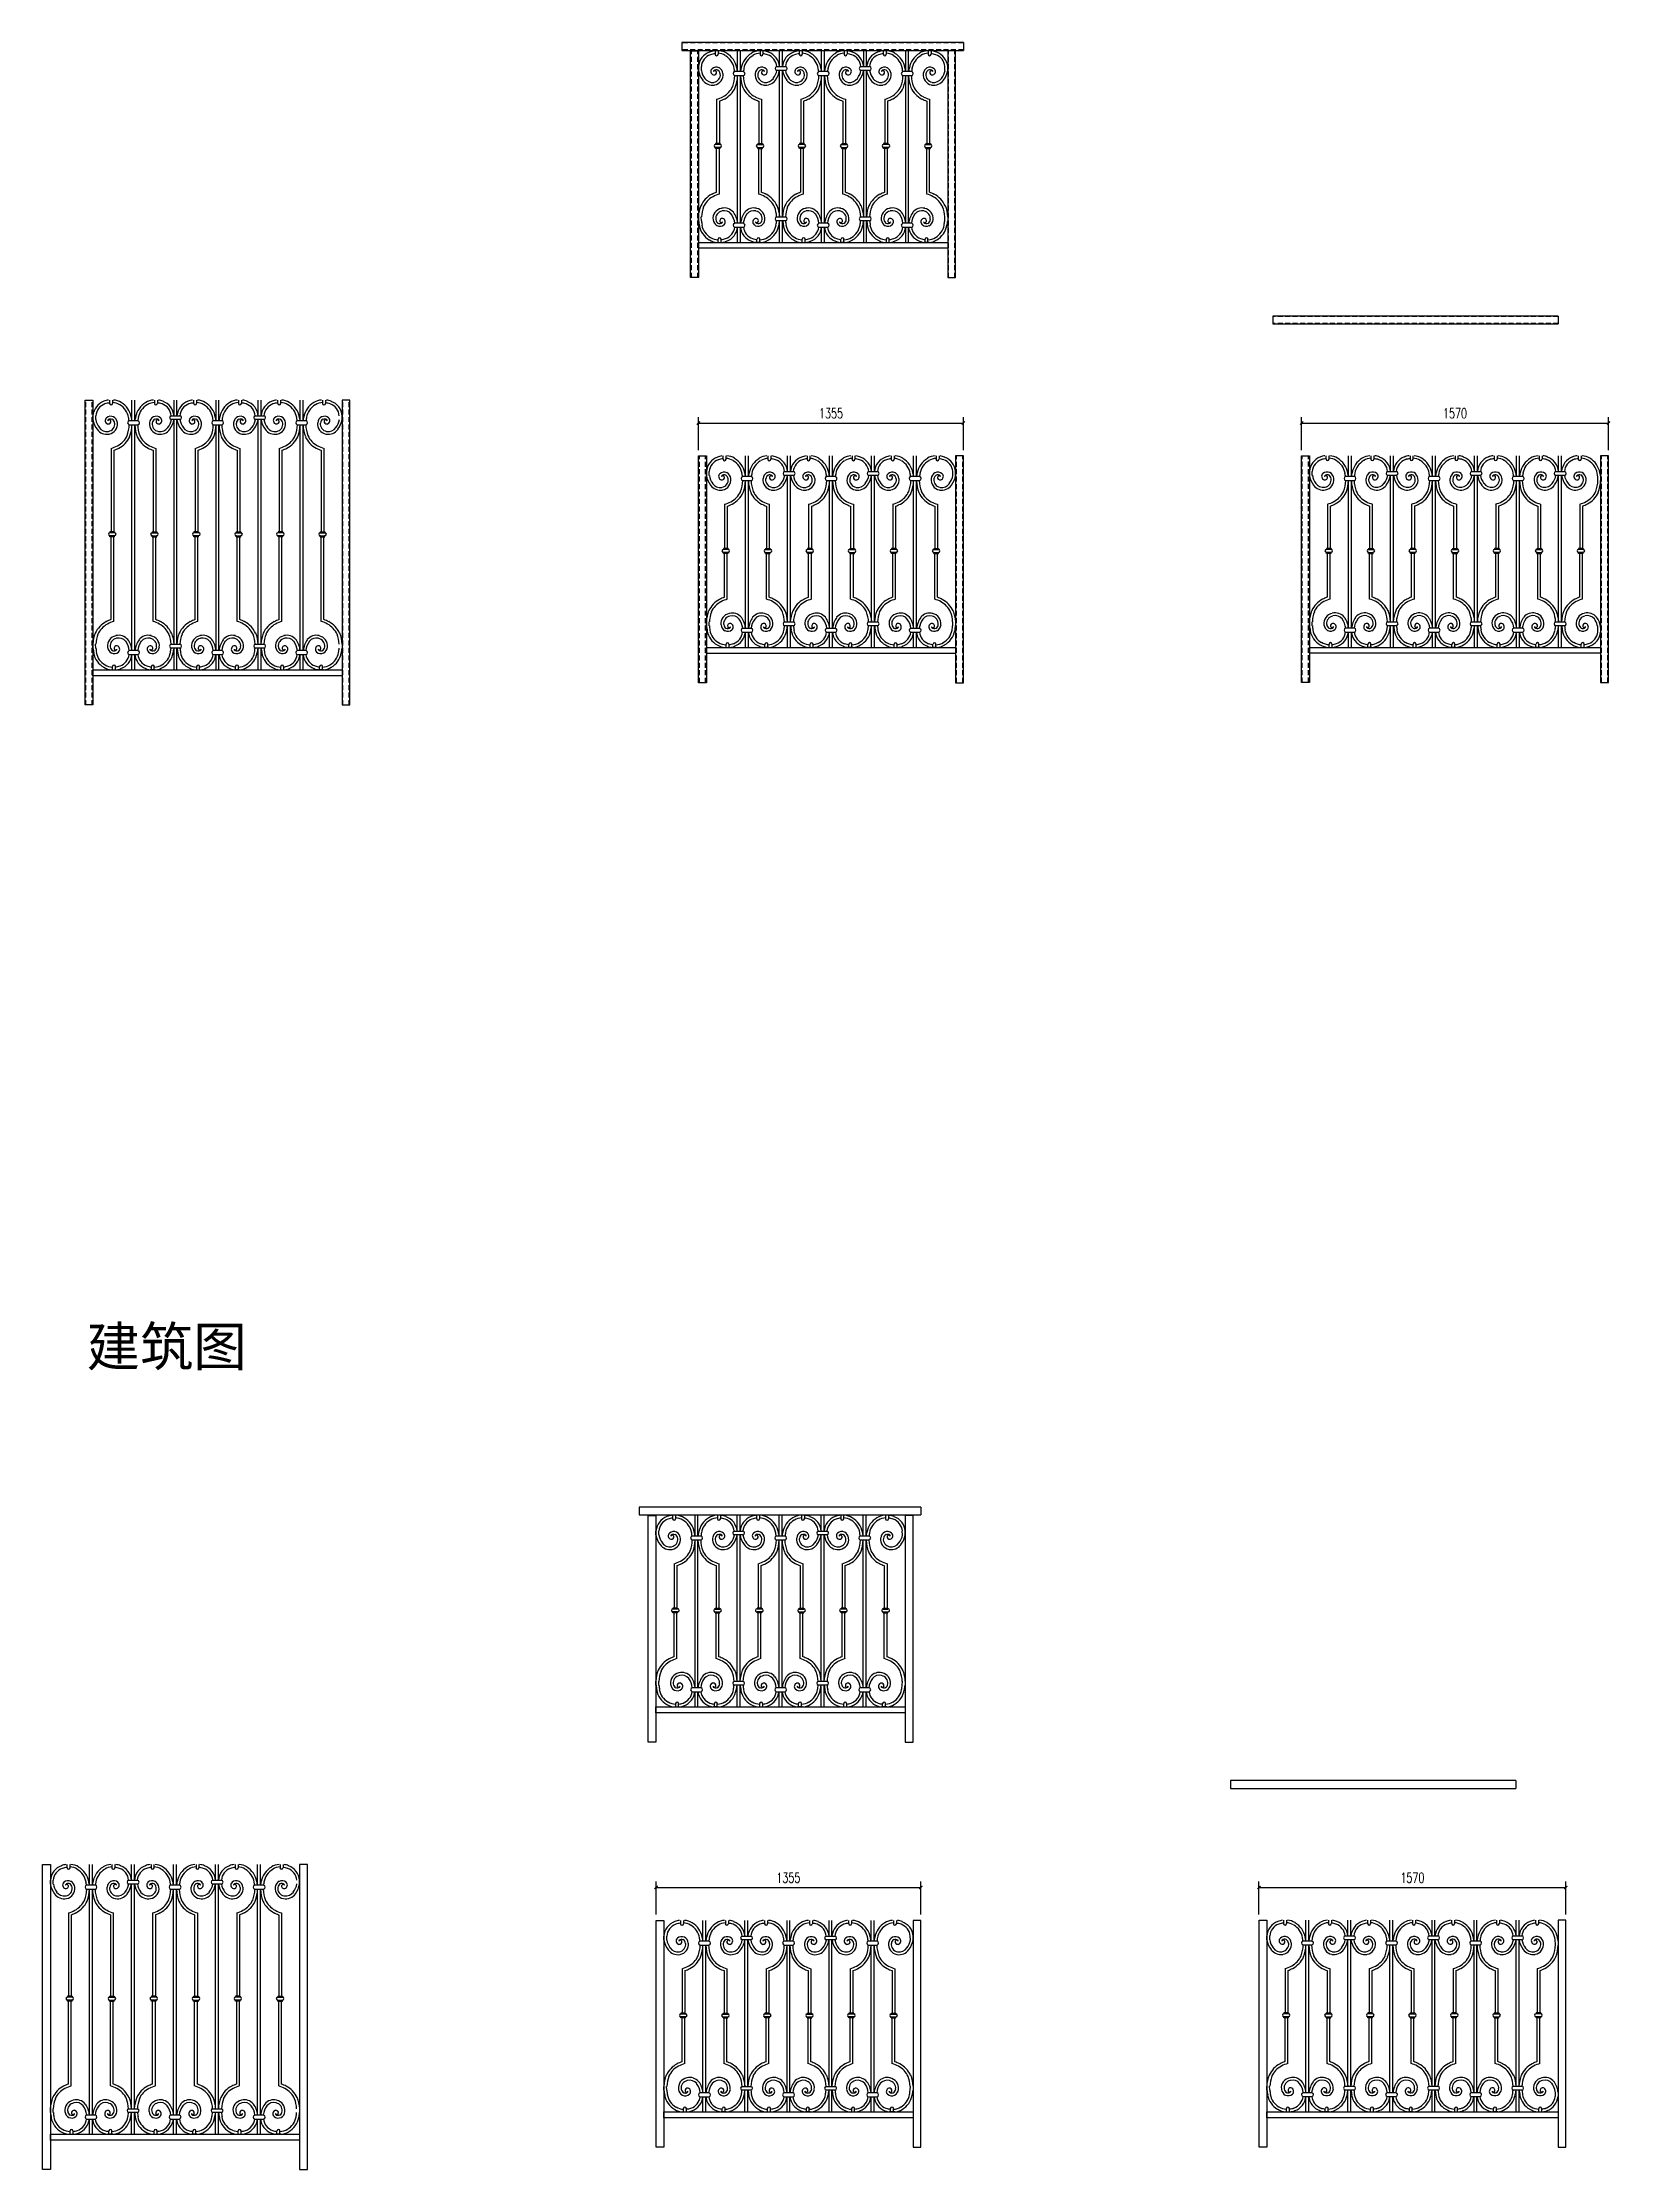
# Model space of a CAD drawing. Header units: millimetres. Extents: x -2608 to 5412, y -7593 to 3289.
import ezdxf

# ---------------------------------------------------------------- set-up
doc = ezdxf.new("R2010")
doc.units = ezdxf.units.MM
doc.header["$MEASUREMENT"] = 0
doc.linetypes.add('DASHED', pattern=[19.05, 12.7, -6.35])
for name, color, linetype in [('@F05_Section_Steel', 24, 'Continuous'), ('@F19_DIM', 7, 'Continuous'), ('F01_Section_AL', 92, 'Continuous'), ('F22_Dim', 9, 'Continuous'), ('XX', 6, 'DASHED')]:
    doc.layers.add(name, color=color, linetype=linetype)
doc.styles.add('_TCH_DIM_T3', font='SIMPLEX', dxfattribs={"width": 0.705882, "bigfont": 'GBCBIG'})
doc.styles.get("Standard").update_dxf_attribs({"font": 'arial.ttf'})
doc.dimstyles.new('_TCH_ARCH&&20', dxfattribs={"dimtxt": 51, "dimasz": 16, "dimexe": 30, "dimexo": 30, "dimgap": 24.5, "dimtad": 1, "dimdec": 1, "dimzin": 12, "dimdsep": 46, "dimtxsty": '_TCH_DIM_T3', "dimblk": 'ARCHTICK', "dimcen": 0.09, "dimclrt": 7, "dimazin": 2, "dimtfac": 1, "dimtdec": 1, "dimtix": 1, "dimtmove": 2, "dimatfit": 3, "dimldrblk": 'ARCHTICK', "dimfxl": 20, "dimtolj": 1, "dimtzin": 0, "dimarcsym": 0})

msp = doc.modelspace()

# ---------------------------------------------------------------- texts
at = {"ltscale": 10, "insert": (-2382.72, -3282.8), "char_height": 200, "attachment_point": 1}
msp.add_mtext_dynamic_manual_height_columns('{\\fSimSun|b0|i0|c134|p2;建筑图}', width=2799.8123, gutter_width=1, heights=[0], dxfattribs=at)

# ---------------------------------------------------------------- blocks, each defined once
blk = doc.blocks.new('*U3')
at = {"layer": '@F05_Section_Steel'}
for p, q in [((1440, 0), (0, 0)), ((0, 0), (0, -40)), ((0, -40), (1440, -40)), ((1440, 0), (1440, -40))]:
    blk.add_line(p, q, dxfattribs=at)
at = {"layer": 'XX', "ltscale": 2}
for p, q in [((1440, -2, 0), (0, -2, 0)), ((1440, -38, 0), (0, -38, 0))]:
    blk.add_line(p, q, dxfattribs=at)
blk = doc.blocks.new('*U2')
at = {"layer": '@F05_Section_Steel'}
for p, q in [((1460, 0), (0, 0)), ((0, 0), (0, -40)), ((0, -40), (1460, -40)), ((1460, 0), (1460, -40))]:
    blk.add_line(p, q, dxfattribs=at)
at = {"layer": 'XX', "ltscale": 2}
for p, q in [((1460, -2, 0), (0, -2, 0)), ((1460, -38, 0), (0, -38, 0))]:
    blk.add_line(p, q, dxfattribs=at)
blk = doc.blocks.new('Railing_T6_1355')
at = {"layer": '@F05_Section_Steel'}
for p, q in [((0, -580), (0, 580)), ((0, 580), (40, 580)), ((40, 580), (40, -580)), ((1355, 580), (1315, 580)), ((1315, 580), (1315, -580)), ((1355, -580), (1355, 580)), ((1355, 580), (1355, 580)), ((40, -580), (0, -580)), ((1315, -580), (1355, -580))]:
    blk.add_line(p, q, dxfattribs=at)
at = {"layer": 'F01_Section_AL', "linetype": 'ByBlock', "lineweight": -2}
blk.add_lwpolyline([(40, -400), (1315, -400), (1315, -430), (40, -430)], close=True, dxfattribs=at)
at = {"layer": 'F22_Dim'}
for p, q in [((125, 580), (125, 563)), ((140, 580), (140, 563)), ((240, 474), (240, 580)), ((255, 474), (255, 580)), ((355, 580), (355, 563)), ((370, 580), (370, 563)), ((455, 500), (455, 580)), ((470, 500), (470, 580)), ((555, 580), (555, 563)), ((570, 580), (570, 563)), ((670, 474), (670, 580)), ((685, 474), (685, 580)), ((785, 580), (785, 563)), ((800, 580), (800, 563)), ((885, 500), (885, 580)), ((900, 500), (900, 580)), ((985, 580), (985, 563)), ((1000, 580), (1000, 563)), ((1100, 474), (1100, 580)), ((1115, 474), (1115, 580)), ((1215, 580), (1215, 563)), ((1230, 580), (1230, 563)), ((271, 474), (225, 474)), ((225, 454), (271, 454)), ((240, 474), (240, 505)), ((240, -302), (240, 454)), ((255, 474), (255, 505)), ((255, -302), (255, 454)), ((440, 500), (485, 500)), ((485, 480), (440, 480)), ((455, -269), (455, 480)), ((470, -269), (470, 480)), ((701, 474), (655, 474)), ((655, 454), (701, 454)), ((670, 474), (670, 505)), ((670, -302), (670, 454)), ((685, 474), (685, 505)), ((685, -302), (685, 454)), ((870, 500), (915, 500)), ((915, 480), (870, 480)), ((885, -269), (885, 480)), ((900, -269), (900, 480)), ((1131, 474), (1085, 474)), ((1085, 454), (1131, 454)), ((1100, 474), (1100, 505)), ((1100, -302), (1100, 454)), ((1115, 474), (1115, 505)), ((1115, -302), (1115, 454)), ((133, 333), (133, 106)), ((362, 333), (362, 106)), ((563, 333), (563, 106)), ((792, 333), (792, 106)), ((993, 333), (993, 106)), ((1222, 333), (1222, 106)), ((147, 323), (147, 106)), ((348, 323), (348, 106)), ((577, 323), (577, 106)), ((778, 323), (778, 106)), ((1007, 323), (1007, 106)), ((1208, 323), (1208, 106)), ((151, 106), (127, 106)), ((127, 106), (127, 101)), ((151, 101), (127, 101)), ((151, 86), (127, 86)), ((127, 81), (127, 86)), ((151, 81), (127, 81)), ((133, -143), (133, 81)), ((147, -153), (147, 81)), ((151, 106), (151, 101)), ((151, 81), (151, 86)), ((343, 106), (343, 101)), ((343, 106), (367, 106)), ((343, 101), (367, 101)), ((343, 81), (343, 86)), ((343, 86), (367, 86)), ((343, 81), (367, 81)), ((348, -153), (348, 81)), ((362, -143), (362, 81)), ((367, 106), (367, 101)), ((367, 81), (367, 86)), ((581, 106), (557, 106)), ((557, 106), (557, 101)), ((581, 101), (557, 101)), ((581, 86), (557, 86)), ((557, 81), (557, 86)), ((581, 81), (557, 81)), ((563, -143), (563, 81)), ((577, -153), (577, 81)), ((581, 106), (581, 101)), ((581, 81), (581, 86)), ((773, 106), (773, 101)), ((773, 106), (797, 106)), ((773, 101), (797, 101)), ((773, 81), (773, 86)), ((773, 86), (797, 86)), ((773, 81), (797, 81)), ((778, -153), (778, 81)), ((792, -143), (792, 81)), ((797, 106), (797, 101)), ((797, 81), (797, 86)), ((1011, 106), (987, 106)), ((987, 106), (987, 101)), ((1011, 101), (987, 101)), ((1011, 86), (987, 86)), ((987, 81), (987, 86)), ((1011, 81), (987, 81)), ((993, -143), (993, 81)), ((1007, -153), (1007, 81)), ((1011, 106), (1011, 101)), ((1011, 81), (1011, 86)), ((1203, 106), (1203, 101)), ((1203, 106), (1227, 106)), ((1203, 101), (1227, 101)), ((1203, 81), (1203, 86)), ((1203, 86), (1227, 86)), ((1203, 81), (1227, 81)), ((1208, -153), (1208, 81)), ((1222, -143), (1222, 81)), ((1227, 106), (1227, 101)), ((1227, 81), (1227, 86)), ((271, -302), (225, -302)), ((225, -322), (271, -322)), ((240, -302), (240, -262)), ((240, -400), (240, -322)), ((255, -400), (255, -322)), ((440, -269), (485, -269)), ((485, -289), (440, -289)), ((455, -400), (455, -289)), ((470, -400), (470, -289)), ((701, -302), (655, -302)), ((655, -322), (701, -322)), ((670, -302), (670, -262)), ((670, -400), (670, -322)), ((685, -400), (685, -322)), ((870, -269), (915, -269)), ((915, -289), (870, -289)), ((885, -400), (885, -289)), ((900, -400), (900, -289)), ((1131, -302), (1085, -302)), ((1085, -322), (1131, -322)), ((1100, -302), (1100, -262)), ((1100, -400), (1100, -322)), ((1115, -400), (1115, -322)), ((135, -400), (160, -400)), ((136, -400), (161, -400)), ((141, -400), (141, -383)), ((156, -400), (156, -383)), ((359, -400), (334, -400)), ((339, -400), (339, -383)), ((354, -400), (354, -383)), ((566, -400), (591, -400)), ((571, -400), (571, -383)), ((586, -400), (586, -383)), ((789, -400), (764, -400)), ((769, -400), (769, -383)), ((784, -400), (784, -383)), ((996, -400), (1021, -400)), ((1001, -400), (1001, -383)), ((1016, -400), (1016, -383)), ((1219, -400), (1194, -400)), ((1221, -400), (1196, -400)), ((1199, -400), (1199, -383)), ((1214, -400), (1214, -383))]:
    blk.add_line(p, q, dxfattribs=at)
for points in [[(40, 480), (40, 500)], [(55, 480), (55, 500)], [(1301, 480), (1300, 500)], [(1315, 480), (1315, 500)], [(40, -289), (40, -269)], [(55, -289), (54, -269)], [(1300, -289), (1301, -269)], [(1315, -269), (1315, -289)]]:
    blk.add_lwpolyline(points, dxfattribs=at)
for centre, radius, start, end in [((126, 493), 86.2, 110.0092, 175.0016), ((125, 494), 70.6, 109.6798, 175.0339), ((132, 486), 94.9, 97.4614, 112.2513), ((134, 470), 96, 95.176, 110.0324), ((133, 563), 7.5, 180, 0), ((136, 489), 78.7, 58.5528, 87.077), ((139, 490), 90.5, 59.8193, 86.0345), ((130, 474), 94.3, 10.2317, 59.5602), ((130, 474), 108, 10.2748, 59.7072), ((365, 474), 108, 120.2928, 169.7252), ((365, 474), 94.3, 120.4398, 169.7683), ((356, 490), 90.5, 93.9655, 120.1807), ((359, 489), 78.7, 92.923, 121.4472), ((362, 563), 7.5, 180, 0), ((361, 470), 96, 69.9676, 84.824), ((363, 486), 94.9, 67.7487, 82.5386), ((370, 494), 70.6, 4.9661, 70.3202), ((369, 492), 86.5, 5.1334, 69.9388), ((556, 493), 86.2, 110.0092, 175.0016), ((555, 494), 70.6, 109.6798, 175.0339), ((562, 486), 94.9, 97.4614, 112.2513), ((564, 470), 96, 95.176, 110.0324), ((563, 563), 7.5, 180, 0), ((566, 489), 78.7, 58.5528, 87.077), ((569, 490), 90.5, 59.8193, 86.0345), ((560, 474), 94.3, 10.2317, 59.5602), ((560, 474), 108, 10.2748, 59.7072), ((795, 474), 108, 120.2928, 169.7252), ((795, 474), 94.3, 120.4398, 169.7683), ((786, 490), 90.5, 93.9655, 120.1807), ((789, 489), 78.7, 92.923, 121.4472), ((792, 563), 7.5, 180, 0), ((791, 470), 96, 69.9676, 84.824), ((793, 486), 94.9, 67.7487, 82.5386), ((800, 494), 70.6, 4.9661, 70.3202), ((799, 492), 86.5, 5.1334, 69.9388), ((986, 493), 86.2, 110.0092, 175.0016), ((985, 494), 70.6, 109.6798, 175.0339), ((992, 486), 94.9, 97.4614, 112.2513), ((994, 470), 96, 95.176, 110.0324), ((993, 563), 7.5, 180, 0), ((996, 489), 78.7, 58.5528, 87.077), ((999, 490), 90.5, 59.8193, 86.0345), ((990, 474), 94.3, 10.2317, 59.5602), ((990, 474), 108, 10.2748, 59.7072), ((1225, 474), 108, 120.2928, 169.7252), ((1225, 474), 94.3, 120.4398, 169.7683), ((1216, 490), 90.5, 93.9655, 120.1807), ((1219, 489), 78.7, 92.923, 121.4472), ((1222, 563), 7.5, 180, 0), ((1221, 470), 96, 69.9676, 84.824), ((1223, 486), 94.9, 67.7487, 82.5386), ((1230, 494), 70.6, 4.9661, 70.3202), ((1229, 492), 86.5, 5.1334, 69.9388), ((146, 496), 107, 188.5963, 217.8074), ((137, 491), 82.5, 187.4591, 219.2257), ((112, 468), 49.4, 215.531, 277.985), ((121, 475), 18.2, 129.6045, 254.2656), ((131, 464), 33.1, 64.3891, 131.0701), ((120, 470), 12.6, 254.2214, 16.1568), ((121, 475), 4.23, 129.6045, 193.6901), ((124, 470), 8.33, 24.2083, 149.1158), ((131, 464), 19.1, 64.3891, 131.0701), ((113, 458), 39, 280.6551, 6.6372), ((113, 458), 53, 280.6551, 6.6372), ((124, 459), 27.5, 7.2421, 58.9949), ((124, 459), 41.5, 7.2421, 58.9949), ((62, 457), 164, 338.865, 358.8213), ((228, 464), 10.4, 105.0629, 254.9371), ((44, 454), 182, 6.2195, 11.7274), ((61, 457), 179, 338.8927, 358.8281), ((-6, 437), 249, 8.3994, 13.1211), ((380, 461), 126, 164.7991, 174.1456), ((433, 457), 178, 181.7653, 201.135), ((433, 457), 164, 181.1787, 201.135), ((451, 454), 182, 168.2726, 173.7805), ((268, 464), 10.4, 285.0629, 74.9371), ((382, 458), 53, 173.3628, 259.3449), ((371, 459), 41.5, 121.0051, 172.7579), ((371, 459), 27.5, 121.0051, 172.7579), ((382, 458), 39, 173.3628, 259.3449), ((364, 464), 33.1, 48.9299, 115.6109), ((364, 464), 19.1, 48.9299, 115.6109), ((371, 470), 8.33, 30.8842, 155.7917), ((375, 470), 12.6, 163.8432, 285.7786), ((374, 475), 4.23, 346.3099, 50.3955), ((383, 468), 49.4, 262.015, 324.469), ((374, 475), 18.2, 285.7344, 50.3955), ((351, 496), 91.6, 321.5714, 350.2734), ((443, 490), 10.4, 105.0629, 254.9371), ((348, 497), 108, 322.2805, 351.1506), ((576, 496), 107, 188.5963, 217.8074), ((483, 490), 10.4, 285.0629, 74.9371), ((567, 491), 82.5, 187.4591, 219.2257), ((542, 468), 49.4, 215.531, 277.985), ((551, 475), 18.2, 129.6045, 254.2656), ((561, 464), 33.1, 64.3891, 131.0701), ((550, 470), 12.6, 254.2214, 16.1568), ((551, 475), 4.23, 129.6045, 193.6901), ((554, 470), 8.33, 24.2083, 149.1158), ((561, 464), 19.1, 64.3891, 131.0701), ((543, 458), 39, 280.6551, 6.6372), ((543, 458), 53, 280.6551, 6.6372), ((554, 459), 27.5, 7.2421, 58.9949), ((554, 459), 41.5, 7.2421, 58.9949), ((492, 457), 164, 338.865, 358.8213), ((658, 464), 10.4, 105.0629, 254.9371), ((474, 454), 182, 6.2195, 11.7274), ((491, 457), 179, 338.8927, 358.8281), ((424, 437), 249, 8.3994, 13.1211), ((810, 461), 126, 164.7991, 174.1456), ((863, 457), 178, 181.7653, 201.135), ((863, 457), 164, 181.1787, 201.135), ((881, 454), 182, 168.2726, 173.7805), ((698, 464), 10.4, 285.0629, 74.9371), ((812, 458), 53, 173.3628, 259.3449), ((801, 459), 41.5, 121.0051, 172.7579), ((801, 459), 27.5, 121.0051, 172.7579), ((812, 458), 39, 173.3628, 259.3449), ((794, 464), 33.1, 48.9299, 115.6109), ((794, 464), 19.1, 48.9299, 115.6109), ((801, 470), 8.33, 30.8842, 155.7917), ((805, 470), 12.6, 163.8432, 285.7786), ((804, 475), 4.23, 346.3099, 50.3955), ((813, 468), 49.4, 262.015, 324.469), ((804, 475), 18.2, 285.7344, 50.3955), ((781, 496), 91.6, 321.5714, 350.2734), ((873, 490), 10.4, 105.0629, 254.9371), ((778, 497), 108, 322.2805, 351.1506), ((1006, 496), 107, 188.5963, 217.8074), ((913, 490), 10.4, 285.0629, 74.9371), ((997, 491), 82.5, 187.4591, 219.2257), ((972, 468), 49.4, 215.531, 277.985), ((981, 475), 18.2, 129.6045, 254.2656), ((991, 464), 33.1, 64.3891, 131.0701), ((980, 470), 12.6, 254.2214, 16.1568), ((981, 475), 4.23, 129.6045, 193.6901), ((984, 470), 8.33, 24.2083, 149.1158), ((991, 464), 19.1, 64.3891, 131.0701), ((973, 458), 39, 280.6551, 6.6372), ((973, 458), 53, 280.6551, 6.6372), ((984, 459), 27.5, 7.2421, 58.9949), ((984, 459), 41.5, 7.2421, 58.9949), ((922, 457), 164, 338.865, 358.8213), ((1088, 464), 10.4, 105.0629, 254.9371), ((904, 454), 182, 6.2195, 11.7274), ((921, 457), 179, 338.8927, 358.8281), ((854, 437), 249, 8.3994, 13.1211), ((1240, 461), 126, 164.7991, 174.1456), ((1293, 457), 178, 181.7653, 201.135), ((1293, 457), 164, 181.1787, 201.135), ((1311, 454), 182, 168.2726, 173.7805), ((1128, 464), 10.4, 285.0629, 74.9371), ((1242, 458), 53, 173.3628, 259.3449), ((1231, 459), 41.5, 121.0051, 172.7579), ((1231, 459), 27.5, 121.0051, 172.7579), ((1242, 458), 39, 173.3628, 259.3449), ((1224, 464), 33.1, 48.9299, 115.6109), ((1224, 464), 19.1, 48.9299, 115.6109), ((1231, 470), 8.33, 30.8842, 155.7917), ((1235, 470), 12.6, 163.8432, 285.7786), ((1234, 475), 4.23, 346.3099, 50.3955), ((1243, 468), 49.4, 262.015, 324.469), ((1234, 475), 18.2, 285.7344, 50.3955), ((1211, 496), 91.6, 321.5714, 350.2734), ((1208, 497), 108, 322.2805, 351.1506), ((112, 468), 63.3, 216.405, 279.3447), ((91, 483), 156, 285.5629, 298.3757), ((98, 470), 155, 288.5934, 298.6829), ((113, 446), 113, 297.824, 335.1079), ((113, 446), 127, 297.824, 335.1079), ((382, 446), 127, 204.8921, 242.176), ((382, 446), 113, 204.8921, 242.176), ((397, 470), 155, 241.3171, 251.4066), ((404, 483), 156, 241.6243, 254.4371), ((383, 468), 63.3, 260.6553, 323.595), ((542, 468), 63.3, 216.405, 279.3447), ((521, 483), 156, 285.5629, 298.3757), ((528, 470), 155, 288.5934, 298.6829), ((543, 446), 113, 297.824, 335.1079), ((543, 446), 127, 297.824, 335.1079), ((812, 446), 127, 204.8921, 242.176), ((812, 446), 113, 204.8921, 242.176), ((827, 470), 155, 241.3171, 251.4066), ((834, 483), 156, 241.6243, 254.4371), ((813, 468), 63.3, 260.6553, 323.595), ((972, 468), 63.3, 216.405, 279.3447), ((951, 483), 156, 285.5629, 298.3757), ((958, 470), 155, 288.5934, 298.6829), ((973, 446), 113, 297.824, 335.1079), ((973, 446), 127, 297.824, 335.1079), ((1242, 446), 127, 204.8921, 242.176), ((1242, 446), 113, 204.8921, 242.176), ((1257, 470), 155, 241.3171, 251.4066), ((1264, 483), 156, 241.6243, 254.4371), ((1243, 468), 63.3, 260.6553, 323.595), ((127, 94), 7.5, 90, 270), ((151, 94), 7.5, 270, 90), ((343, 94), 7.5, 90, 270), ((367, 94), 7.5, 270, 90), ((557, 94), 7.5, 90, 270), ((581, 94), 7.5, 270, 90), ((773, 94), 7.5, 90, 270), ((797, 94), 7.5, 270, 90), ((987, 94), 7.5, 90, 270), ((1011, 94), 7.5, 270, 90), ((1203, 94), 7.5, 90, 270), ((1227, 94), 7.5, 270, 90), ((233, -281), 194, 159.2354, 176.3623), ((167, -266), 127, 117.824, 155.1079), ((167, -266), 113, 117.824, 155.1079), ((182, -290), 155, 108.5934, 118.6829), ((189, -303), 156, 105.5629, 118.3757), ((306, -303), 156, 61.6243, 74.4371), ((312, -290), 155, 61.3171, 71.4066), ((327, -266), 113, 24.8921, 62.176), ((327, -266), 127, 24.8921, 62.176), ((258, -282), 198, 3.8856, 20.6809), ((663, -281), 194, 159.2354, 176.3623), ((597, -266), 127, 117.824, 155.1079), ((597, -266), 113, 117.824, 155.1079), ((612, -290), 155, 108.5934, 118.6829), ((619, -303), 156, 105.5629, 118.3757), ((736, -303), 156, 61.6243, 74.4371), ((742, -290), 155, 61.3171, 71.4066), ((757, -266), 113, 24.8921, 62.176), ((757, -266), 127, 24.8921, 62.176), ((688, -282), 198, 3.8856, 20.6809), ((1093, -281), 194, 159.2354, 176.3623), ((1027, -266), 127, 117.824, 155.1079), ((1027, -266), 113, 117.824, 155.1079), ((1042, -290), 155, 108.5934, 118.6829), ((1049, -303), 156, 105.5629, 118.3757), ((1166, -303), 156, 61.6243, 74.4371), ((1172, -290), 155, 61.3171, 71.4066), ((1187, -266), 113, 24.8921, 62.176), ((1187, -266), 127, 24.8921, 62.176), ((1118, -282), 198, 3.8856, 20.6809), ((601, -210), 566, 188.0047, 190.5338), ((148, -295), 106, 190.3142, 240.2457), ((219, -277), 164, 158.865, 177.2424), ((219, -277), 164, 184.2165, 191.8913), ((148, -295), 92.2, 190.2762, 240.0951), ((167, -278), 53, 100.6551, 186.6372), ((156, -279), 41.5, 187.2421, 238.9949), ((167, -278), 39, 100.6551, 186.6372), ((156, -279), 27.5, 187.2421, 238.9949), ((149, -284), 33.1, 244.3891, 311.0701), ((149, -284), 19.1, 244.3891, 311.0701), ((161, -290), 12.6, 74.2214, 196.1568), ((156, -290), 8.33, 204.2083, 329.1158), ((172, -284), 60.5, 39.497, 103.9276), ((172, -284), 46.5, 39.497, 103.9276), ((159, -295), 4.23, 309.6045, 13.6901), ((159, -295), 18.2, 309.6045, 74.2656), ((155, -314), 70.6, 289.6798, 353.9493), ((154, -313), 86, 289.956, 354.2382), ((129, -311), 97.2, 5.5253, 35.7706), ((228, -312), 10.4, 105.0629, 254.9371), ((122, -314), 119, 6.2277, 35.2744), ((372, -314), 117, 144.6447, 174.0059), ((340, -313), 85.7, 185.6255, 250.0966), ((366, -311), 97.2, 144.2294, 174.4747), ((340, -314), 70.6, 186.0507, 250.3202), ((268, -312), 10.4, 285.0629, 74.9371), ((323, -284), 60.5, 76.0724, 140.503), ((323, -284), 46.5, 76.0724, 140.503), ((336, -295), 18.2, 105.7344, 230.3955), ((346, -284), 33.1, 228.9299, 295.6109), ((334, -290), 12.6, 343.8432, 105.7786), ((339, -290), 8.33, 210.8842, 335.7917), ((336, -295), 4.23, 166.3099, 230.3955), ((346, -284), 19.1, 228.9299, 295.6109), ((327, -278), 39, 353.3628, 79.3449), ((327, -278), 53, 353.3628, 79.3449), ((339, -279), 27.5, 301.0051, 352.7579), ((339, -279), 41.5, 301.0051, 352.7579), ((346, -295), 92.2, 299.9049, 349.7238), ((346, -295), 106, 299.7543, 349.6858), ((276, -277), 164, 2.7576, 21.135), ((443, -279), 10.4, 105.0629, 254.9371), ((276, -277), 164, 348.1087, 355.7835), ((-348, -168), 812, 349.6571, 351.4216), ((1031, -210), 566, 188.0047, 190.5338), ((578, -295), 106, 190.3142, 240.2457), ((649, -277), 164, 158.865, 177.2424), ((483, -279), 10.4, 285.0629, 74.9371), ((649, -277), 164, 184.2165, 191.8913), ((578, -295), 92.2, 190.2762, 240.0951), ((597, -278), 53, 100.6551, 186.6372), ((586, -279), 41.5, 187.2421, 238.9949), ((597, -278), 39, 100.6551, 186.6372), ((586, -279), 27.5, 187.2421, 238.9949), ((579, -284), 33.1, 244.3891, 311.0701), ((579, -284), 19.1, 244.3891, 311.0701), ((591, -290), 12.6, 74.2214, 196.1568), ((586, -290), 8.33, 204.2083, 329.1158), ((602, -284), 60.5, 39.497, 103.9276), ((602, -284), 46.5, 39.497, 103.9276), ((589, -295), 4.23, 309.6045, 13.6901), ((589, -295), 18.2, 309.6045, 74.2656), ((585, -314), 70.6, 289.6798, 353.9493), ((584, -313), 86, 289.956, 354.2382), ((559, -311), 97.2, 5.5253, 35.7706), ((658, -312), 10.4, 105.0629, 254.9371), ((552, -314), 119, 6.2277, 35.2744), ((802, -314), 117, 144.6447, 174.0059), ((770, -313), 85.7, 185.6255, 250.0966), ((796, -311), 97.2, 144.2294, 174.4747), ((770, -314), 70.6, 186.0507, 250.3202), ((698, -312), 10.4, 285.0629, 74.9371), ((753, -284), 60.5, 76.0724, 140.503), ((753, -284), 46.5, 76.0724, 140.503), ((766, -295), 18.2, 105.7344, 230.3955), ((776, -284), 33.1, 228.9299, 295.6109), ((764, -290), 12.6, 343.8432, 105.7786), ((769, -290), 8.33, 210.8842, 335.7917), ((766, -295), 4.23, 166.3099, 230.3955), ((776, -284), 19.1, 228.9299, 295.6109), ((757, -278), 39, 353.3628, 79.3449), ((757, -278), 53, 353.3628, 79.3449), ((769, -279), 27.5, 301.0051, 352.7579), ((769, -279), 41.5, 301.0051, 352.7579), ((776, -295), 92.2, 299.9049, 349.7238), ((776, -295), 106, 299.7543, 349.6858), ((706, -277), 164, 2.7576, 21.135), ((873, -279), 10.4, 105.0629, 254.9371), ((706, -277), 164, 348.1087, 355.7835), ((82, -168), 812, 349.6571, 351.4216), ((1461, -210), 566, 188.0047, 190.5338), ((1008, -295), 106, 190.3142, 240.2457), ((1079, -277), 164, 158.865, 177.2424), ((913, -279), 10.4, 285.0629, 74.9371), ((1079, -277), 164, 184.2165, 191.8913), ((1008, -295), 92.2, 190.2762, 240.0951), ((1027, -278), 53, 100.6551, 186.6372), ((1016, -279), 41.5, 187.2421, 238.9949), ((1027, -278), 39, 100.6551, 186.6372), ((1016, -279), 27.5, 187.2421, 238.9949), ((1009, -284), 33.1, 244.3891, 311.0701), ((1009, -284), 19.1, 244.3891, 311.0701), ((1021, -290), 12.6, 74.2214, 196.1568), ((1016, -290), 8.33, 204.2083, 329.1158), ((1032, -284), 60.5, 39.497, 103.9276), ((1032, -284), 46.5, 39.497, 103.9276), ((1019, -295), 4.23, 309.6045, 13.6901), ((1019, -295), 18.2, 309.6045, 74.2656), ((1015, -314), 70.6, 289.6798, 353.9493), ((1014, -313), 86, 289.956, 354.2382), ((989, -311), 97.2, 5.5253, 35.7706), ((1088, -312), 10.4, 105.0629, 254.9371), ((982, -314), 119, 6.2277, 35.2744), ((1232, -314), 117, 144.6447, 174.0059), ((1200, -313), 85.7, 185.6255, 250.0966), ((1226, -311), 97.2, 144.2294, 174.4747), ((1200, -314), 70.6, 186.0507, 250.3202), ((1128, -312), 10.4, 285.0629, 74.9371), ((1183, -284), 60.5, 76.0724, 140.503), ((1183, -284), 46.5, 76.0724, 140.503), ((1196, -295), 18.2, 105.7344, 230.3955), ((1206, -284), 33.1, 228.9299, 295.6109), ((1194, -290), 12.6, 343.8432, 105.7786), ((1199, -290), 8.33, 210.8842, 335.7917), ((1196, -295), 4.23, 166.3099, 230.3955), ((1206, -284), 19.1, 228.9299, 295.6109), ((1187, -278), 39, 353.3628, 79.3449), ((1187, -278), 53, 353.3628, 79.3449), ((1199, -279), 27.5, 301.0051, 352.7579), ((1199, -279), 41.5, 301.0051, 352.7579), ((1206, -295), 92.2, 299.9049, 349.7238), ((1206, -295), 106, 299.7543, 349.6858), ((1136, -277), 164, 2.7576, 21.135), ((1136, -277), 164, 348.1087, 355.7835), ((512, -168), 812, 349.6571, 351.4216), ((144, -308), 92.6, 238.6568, 264.9151), ((144, -307), 79.1, 238.0696, 267.4163), ((148, -383), 7.5, 0, 180), ((146, -290), 96, 275.7227, 290.0324), ((148, -306), 94.9, 277.8016, 292.2513), ((347, -306), 94.9, 247.7487, 262.1984), ((349, -290), 96, 249.9676, 264.2773), ((347, -383), 7.5, 0, 180), ((351, -307), 79.1, 272.5837, 301.9304), ((351, -308), 92.6, 275.0849, 301.3432), ((574, -308), 92.6, 238.6568, 264.9151), ((574, -307), 79.1, 238.0696, 267.4163), ((578, -383), 7.5, 0, 180), ((576, -290), 96, 275.7227, 290.0324), ((578, -306), 94.9, 277.8016, 292.2513), ((777, -306), 94.9, 247.7487, 262.1984), ((779, -290), 96, 249.9676, 264.2773), ((777, -383), 7.5, 0, 180), ((781, -307), 79.1, 272.5837, 301.9304), ((781, -308), 92.6, 275.0849, 301.3432), ((1004, -308), 92.6, 238.6568, 264.9151), ((1004, -307), 79.1, 238.0696, 267.4163), ((1008, -383), 7.5, 0, 180), ((1006, -290), 96, 275.7227, 290.0324), ((1008, -306), 94.9, 277.8016, 292.2513), ((1207, -306), 94.9, 247.7487, 262.1984), ((1209, -290), 96, 249.9676, 264.2773), ((1207, -383), 7.5, 0, 180), ((1211, -307), 79.1, 272.5837, 301.9304), ((1211, -308), 92.6, 275.0849, 301.3432)]:
    blk.add_arc(centre, radius, start, end, dxfattribs=at)
at = {"layer": 'XX', "ltscale": 2}
for p, q in [((4, -580), (4, 580, 0)), ((36, -580), (36, 580, 0)), ((1319, -580), (1319, 580, 0)), ((1351, -580), (1351, 580, 0))]:
    blk.add_line(p, q, dxfattribs=at)
blk = doc.blocks.new('Railing_T6_1570')
at = {"layer": '@F05_Section_Steel'}
for p, q in [((0, -580), (0, 580)), ((0, 580), (40, 580)), ((40, 580), (40, -580)), ((1570, 580, 0), (1530, 580, 0)), ((1530, 580, 0), (1530, -580, 0)), ((1570, -580), (1570, 580)), ((1570, 580, 0), (1570, 580, 0)), ((40, -580), (0, -580)), ((1530, -580, 0), (1570, -580, 0))]:
    blk.add_line(p, q, dxfattribs=at)
at = {"layer": 'F01_Section_AL', "linetype": 'ByBlock', "lineweight": -2}
blk.add_lwpolyline([(40, -400), (1530, -400), (1530, -430), (40, -430)], close=True, dxfattribs=at)
at = {"layer": 'F22_Dim'}
for p, q in [((125, 580), (125, 563)), ((140, 580), (140, 563)), ((240, 474), (240, 580)), ((255, 474), (255, 580)), ((355, 580), (355, 563)), ((370, 580), (370, 563)), ((455, 500), (455, 580)), ((470, 500), (470, 580)), ((555, 580), (555, 563)), ((570, 580), (570, 563)), ((670, 474), (670, 580)), ((685, 474), (685, 580)), ((785, 580), (785, 563)), ((800, 580), (800, 563)), ((885, 500), (885, 580)), ((900, 500), (900, 580)), ((985, 580), (985, 563)), ((1000, 580), (1000, 563)), ((1100, 474), (1100, 580)), ((1115, 474), (1115, 580)), ((1215, 580), (1215, 563)), ((1230, 580), (1230, 563)), ((1315, 500), (1315, 580)), ((1330, 500), (1330, 580)), ((1415, 580), (1415, 563)), ((1430, 580), (1430, 563)), ((271, 474), (225, 474)), ((225, 454), (271, 454)), ((240, 474), (240, 505)), ((240, -302), (240, 454)), ((255, 474), (255, 505)), ((255, -302), (255, 454)), ((440, 500), (485, 500)), ((485, 480), (440, 480)), ((455, -269), (455, 480)), ((470, -269), (470, 480)), ((701, 474), (655, 474)), ((655, 454), (701, 454)), ((670, 474), (670, 505)), ((670, -302), (670, 454)), ((685, 474), (685, 505)), ((685, -302), (685, 454)), ((870, 500), (915, 500)), ((915, 480), (870, 480)), ((885, -269), (885, 480)), ((900, -269), (900, 480)), ((1131, 474), (1085, 474)), ((1085, 454), (1131, 454)), ((1100, 474), (1100, 505)), ((1100, -302), (1100, 454)), ((1115, 474), (1115, 505)), ((1115, -302), (1115, 454)), ((1300, 500), (1345, 500)), ((1345, 480), (1300, 480)), ((1315, -269), (1315, 480)), ((1330, -269), (1330, 480)), ((133, 333), (133, 106)), ((362, 333), (362, 106)), ((563, 333), (563, 106)), ((792, 333), (792, 106)), ((993, 333), (993, 106)), ((1222, 333), (1222, 106)), ((1423, 333), (1423, 106)), ((147, 323), (147, 106)), ((348, 323), (348, 106)), ((577, 323), (577, 106)), ((778, 323), (778, 106)), ((1007, 323), (1007, 106)), ((1208, 323), (1208, 106)), ((1437, 323), (1437, 106)), ((151, 106), (127, 106)), ((127, 106), (127, 101)), ((151, 101), (127, 101)), ((151, 86), (127, 86)), ((127, 81), (127, 86)), ((151, 81), (127, 81)), ((133, -143), (133, 81)), ((147, -153), (147, 81)), ((151, 106), (151, 101)), ((151, 81), (151, 86)), ((343, 106), (343, 101)), ((343, 106), (367, 106)), ((343, 101), (367, 101)), ((343, 81), (343, 86)), ((343, 86), (367, 86)), ((343, 81), (367, 81)), ((348, -153), (348, 81)), ((362, -143), (362, 81)), ((367, 106), (367, 101)), ((367, 81), (367, 86)), ((581, 106), (557, 106)), ((557, 106), (557, 101)), ((581, 101), (557, 101)), ((581, 86), (557, 86)), ((557, 81), (557, 86)), ((581, 81), (557, 81)), ((563, -143), (563, 81)), ((577, -153), (577, 81)), ((581, 106), (581, 101)), ((581, 81), (581, 86)), ((773, 106), (773, 101)), ((773, 106), (797, 106)), ((773, 101), (797, 101)), ((773, 81), (773, 86)), ((773, 86), (797, 86)), ((773, 81), (797, 81)), ((778, -153), (778, 81)), ((792, -143), (792, 81)), ((797, 106), (797, 101)), ((797, 81), (797, 86)), ((1011, 106), (987, 106)), ((987, 106), (987, 101)), ((1011, 101), (987, 101)), ((1011, 86), (987, 86)), ((987, 81), (987, 86)), ((1011, 81), (987, 81)), ((993, -143), (993, 81)), ((1007, -153), (1007, 81)), ((1011, 106), (1011, 101)), ((1011, 81), (1011, 86)), ((1203, 106), (1203, 101)), ((1203, 106), (1227, 106)), ((1203, 101), (1227, 101)), ((1203, 81), (1203, 86)), ((1203, 86), (1227, 86)), ((1203, 81), (1227, 81)), ((1208, -153), (1208, 81)), ((1222, -143), (1222, 81)), ((1227, 106), (1227, 101)), ((1227, 81), (1227, 86)), ((1441, 106), (1417, 106)), ((1417, 106), (1417, 101)), ((1441, 101), (1417, 101)), ((1441, 86), (1417, 86)), ((1417, 81), (1417, 86)), ((1441, 81), (1417, 81)), ((1423, -143), (1423, 81)), ((1437, -153), (1437, 81)), ((1441, 106), (1441, 101)), ((1441, 81), (1441, 86)), ((271, -302), (225, -302)), ((225, -322), (271, -322)), ((240, -302), (240, -262)), ((240, -400), (240, -322)), ((255, -400), (255, -322)), ((440, -269), (485, -269)), ((485, -289), (440, -289)), ((455, -400), (455, -289)), ((470, -400), (470, -289)), ((701, -302), (655, -302)), ((655, -322), (701, -322)), ((670, -302), (670, -262)), ((670, -400), (670, -322)), ((685, -400), (685, -322)), ((870, -269), (915, -269)), ((915, -289), (870, -289)), ((885, -400), (885, -289)), ((900, -400), (900, -289)), ((1131, -302), (1085, -302)), ((1085, -322), (1131, -322)), ((1100, -302), (1100, -262)), ((1100, -400), (1100, -322)), ((1115, -400), (1115, -322)), ((1300, -269), (1345, -269)), ((1345, -289), (1300, -289)), ((1315, -400), (1315, -289)), ((1330, -400), (1330, -289)), ((135, -400), (160, -400)), ((136, -400), (161, -400)), ((141, -400), (141, -383)), ((156, -400), (156, -383)), ((359, -400), (334, -400)), ((339, -400), (339, -383)), ((354, -400), (354, -383)), ((566, -400), (591, -400)), ((571, -400), (571, -383)), ((586, -400), (586, -383)), ((789, -400), (764, -400)), ((769, -400), (769, -383)), ((784, -400), (784, -383)), ((996, -400), (1021, -400)), ((1001, -400), (1001, -383)), ((1016, -400), (1016, -383)), ((1219, -400), (1194, -400)), ((1221, -400), (1196, -400)), ((1199, -400), (1199, -383)), ((1214, -400), (1214, -383)), ((1426, -400), (1451, -400)), ((1431, -400), (1431, -383)), ((1446, -400), (1446, -383))]:
    blk.add_line(p, q, dxfattribs=at)
for points in [[(40, 480), (40, 500)], [(55, 480), (55, 500)], [(40, -289), (40, -269)], [(55, -289), (54, -269)]]:
    blk.add_lwpolyline(points, dxfattribs=at)
for centre, radius, start, end in [((126, 493), 86.2, 110.0092, 175.0016), ((125, 494), 70.6, 109.6798, 175.0339), ((132, 486), 94.9, 97.4614, 112.2513), ((134, 470), 96, 95.176, 110.0324), ((133, 563), 7.5, 180, 0), ((136, 489), 78.7, 58.5528, 87.077), ((139, 490), 90.5, 59.8193, 86.0345), ((130, 474), 94.3, 10.2317, 59.5602), ((130, 474), 108, 10.2748, 59.7072), ((365, 474), 108, 120.2928, 169.7252), ((365, 474), 94.3, 120.4398, 169.7683), ((356, 490), 90.5, 93.9655, 120.1807), ((359, 489), 78.7, 92.923, 121.4472), ((362, 563), 7.5, 180, 0), ((361, 470), 96, 69.9676, 84.824), ((363, 486), 94.9, 67.7487, 82.5386), ((370, 494), 70.6, 4.9661, 70.3202), ((369, 492), 86.5, 5.1334, 69.9388), ((556, 493), 86.2, 110.0092, 175.0016), ((555, 494), 70.6, 109.6798, 175.0339), ((562, 486), 94.9, 97.4614, 112.2513), ((564, 470), 96, 95.176, 110.0324), ((563, 563), 7.5, 180, 0), ((566, 489), 78.7, 58.5528, 87.077), ((569, 490), 90.5, 59.8193, 86.0345), ((560, 474), 94.3, 10.2317, 59.5602), ((560, 474), 108, 10.2748, 59.7072), ((795, 474), 108, 120.2928, 169.7252), ((795, 474), 94.3, 120.4398, 169.7683), ((786, 490), 90.5, 93.9655, 120.1807), ((789, 489), 78.7, 92.923, 121.4472), ((792, 563), 7.5, 180, 0), ((791, 470), 96, 69.9676, 84.824), ((793, 486), 94.9, 67.7487, 82.5386), ((800, 494), 70.6, 4.9661, 70.3202), ((799, 492), 86.5, 5.1334, 69.9388), ((986, 493), 86.2, 110.0092, 175.0016), ((985, 494), 70.6, 109.6798, 175.0339), ((992, 486), 94.9, 97.4614, 112.2513), ((994, 470), 96, 95.176, 110.0324), ((993, 563), 7.5, 180, 0), ((996, 489), 78.7, 58.5528, 87.077), ((999, 490), 90.5, 59.8193, 86.0345), ((990, 474), 94.3, 10.2317, 59.5602), ((990, 474), 108, 10.2748, 59.7072), ((1225, 474), 108, 120.2928, 169.7252), ((1225, 474), 94.3, 120.4398, 169.7683), ((1216, 490), 90.5, 93.9655, 120.1807), ((1219, 489), 78.7, 92.923, 121.4472), ((1222, 563), 7.5, 180, 0), ((1221, 470), 96, 69.9676, 84.824), ((1223, 486), 94.9, 67.7487, 82.5386), ((1230, 494), 70.6, 4.9661, 70.3202), ((1229, 492), 86.5, 5.1334, 69.9388), ((1416, 493), 86.2, 110.0092, 175.0016), ((1415, 494), 70.6, 109.6798, 175.0339), ((1422, 486), 94.9, 97.4614, 112.2513), ((1424, 470), 96, 95.176, 110.0324), ((1423, 563), 7.5, 180, 0), ((1426, 489), 78.7, 58.5528, 87.077), ((1429, 490), 90.5, 59.8193, 86.0345), ((1420, 474), 94.3, 10.2317, 59.5602), ((1420, 474), 108, 10.2748, 59.7072), ((146, 496), 107, 188.5963, 217.8074), ((137, 491), 82.5, 187.4591, 219.2257), ((112, 468), 49.4, 215.531, 277.985), ((121, 475), 18.2, 129.6045, 254.2656), ((131, 464), 33.1, 64.3891, 131.0701), ((120, 470), 12.6, 254.2214, 16.1568), ((121, 475), 4.23, 129.6045, 193.6901), ((124, 470), 8.33, 24.2083, 149.1158), ((131, 464), 19.1, 64.3891, 131.0701), ((113, 458), 39, 280.6551, 6.6372), ((113, 458), 53, 280.6551, 6.6372), ((124, 459), 27.5, 7.2421, 58.9949), ((124, 459), 41.5, 7.2421, 58.9949), ((62, 457), 164, 338.865, 358.8213), ((228, 464), 10.4, 105.0629, 254.9371), ((44, 454), 182, 6.2195, 11.7274), ((61, 457), 179, 338.8927, 358.8281), ((-6, 437), 249, 8.3994, 13.1211), ((380, 461), 126, 164.7991, 174.1456), ((433, 457), 178, 181.7653, 201.135), ((433, 457), 164, 181.1787, 201.135), ((451, 454), 182, 168.2726, 173.7805), ((268, 464), 10.4, 285.0629, 74.9371), ((382, 458), 53, 173.3628, 259.3449), ((371, 459), 41.5, 121.0051, 172.7579), ((371, 459), 27.5, 121.0051, 172.7579), ((382, 458), 39, 173.3628, 259.3449), ((364, 464), 33.1, 48.9299, 115.6109), ((364, 464), 19.1, 48.9299, 115.6109), ((371, 470), 8.33, 30.8842, 155.7917), ((375, 470), 12.6, 163.8432, 285.7786), ((374, 475), 4.23, 346.3099, 50.3955), ((383, 468), 49.4, 262.015, 324.469), ((374, 475), 18.2, 285.7344, 50.3955), ((351, 496), 91.6, 321.5714, 350.2734), ((443, 490), 10.4, 105.0629, 254.9371), ((348, 497), 108, 322.2805, 351.1506), ((576, 496), 107, 188.5963, 217.8074), ((483, 490), 10.4, 285.0629, 74.9371), ((567, 491), 82.5, 187.4591, 219.2257), ((542, 468), 49.4, 215.531, 277.985), ((551, 475), 18.2, 129.6045, 254.2656), ((561, 464), 33.1, 64.3891, 131.0701), ((550, 470), 12.6, 254.2214, 16.1568), ((551, 475), 4.23, 129.6045, 193.6901), ((554, 470), 8.33, 24.2083, 149.1158), ((561, 464), 19.1, 64.3891, 131.0701), ((543, 458), 39, 280.6551, 6.6372), ((543, 458), 53, 280.6551, 6.6372), ((554, 459), 27.5, 7.2421, 58.9949), ((554, 459), 41.5, 7.2421, 58.9949), ((492, 457), 164, 338.865, 358.8213), ((658, 464), 10.4, 105.0629, 254.9371), ((474, 454), 182, 6.2195, 11.7274), ((491, 457), 179, 338.8927, 358.8281), ((424, 437), 249, 8.3994, 13.1211), ((810, 461), 126, 164.7991, 174.1456), ((863, 457), 178, 181.7653, 201.135), ((863, 457), 164, 181.1787, 201.135), ((881, 454), 182, 168.2726, 173.7805), ((698, 464), 10.4, 285.0629, 74.9371), ((812, 458), 53, 173.3628, 259.3449), ((801, 459), 41.5, 121.0051, 172.7579), ((801, 459), 27.5, 121.0051, 172.7579), ((812, 458), 39, 173.3628, 259.3449), ((794, 464), 33.1, 48.9299, 115.6109), ((794, 464), 19.1, 48.9299, 115.6109), ((801, 470), 8.33, 30.8842, 155.7917), ((805, 470), 12.6, 163.8432, 285.7786), ((804, 475), 4.23, 346.3099, 50.3955), ((813, 468), 49.4, 262.015, 324.469), ((804, 475), 18.2, 285.7344, 50.3955), ((781, 496), 91.6, 321.5714, 350.2734), ((873, 490), 10.4, 105.0629, 254.9371), ((778, 497), 108, 322.2805, 351.1506), ((1006, 496), 107, 188.5963, 217.8074), ((913, 490), 10.4, 285.0629, 74.9371), ((997, 491), 82.5, 187.4591, 219.2257), ((972, 468), 49.4, 215.531, 277.985), ((981, 475), 18.2, 129.6045, 254.2656), ((991, 464), 33.1, 64.3891, 131.0701), ((980, 470), 12.6, 254.2214, 16.1568), ((981, 475), 4.23, 129.6045, 193.6901), ((984, 470), 8.33, 24.2083, 149.1158), ((991, 464), 19.1, 64.3891, 131.0701), ((973, 458), 39, 280.6551, 6.6372), ((973, 458), 53, 280.6551, 6.6372), ((984, 459), 27.5, 7.2421, 58.9949), ((984, 459), 41.5, 7.2421, 58.9949), ((922, 457), 164, 338.865, 358.8213), ((1088, 464), 10.4, 105.0629, 254.9371), ((904, 454), 182, 6.2195, 11.7274), ((921, 457), 179, 338.8927, 358.8281), ((854, 437), 249, 8.3994, 13.1211), ((1240, 461), 126, 164.7991, 174.1456), ((1293, 457), 178, 181.7653, 201.135), ((1293, 457), 164, 181.1787, 201.135), ((1311, 454), 182, 168.2726, 173.7805), ((1128, 464), 10.4, 285.0629, 74.9371), ((1242, 458), 53, 173.3628, 259.3449), ((1231, 459), 41.5, 121.0051, 172.7579), ((1231, 459), 27.5, 121.0051, 172.7579), ((1242, 458), 39, 173.3628, 259.3449), ((1224, 464), 33.1, 48.9299, 115.6109), ((1224, 464), 19.1, 48.9299, 115.6109), ((1231, 470), 8.33, 30.8842, 155.7917), ((1235, 470), 12.6, 163.8432, 285.7786), ((1234, 475), 4.23, 346.3099, 50.3955), ((1243, 468), 49.4, 262.015, 324.469), ((1234, 475), 18.2, 285.7344, 50.3955), ((1211, 496), 91.6, 321.5714, 350.2734), ((1303, 490), 10.4, 105.0629, 254.9371), ((1208, 497), 108, 322.2805, 351.1506), ((1436, 496), 107, 188.5963, 217.8074), ((1343, 490), 10.4, 285.0629, 74.9371), ((1427, 491), 82.5, 187.4591, 219.2257), ((1402, 468), 49.4, 215.531, 277.985), ((1411, 475), 18.2, 129.6045, 254.2656), ((1421, 464), 33.1, 64.3891, 131.0701), ((1410, 470), 12.6, 254.2214, 16.1568), ((1411, 475), 4.23, 129.6045, 193.6901), ((1414, 470), 8.33, 24.2083, 149.1158), ((1421, 464), 19.1, 64.3891, 131.0701), ((1403, 458), 39, 280.6551, 6.6372), ((1403, 458), 53, 280.6551, 6.6372), ((1414, 459), 27.5, 7.2421, 58.9949), ((1414, 459), 41.5, 7.2421, 58.9949), ((1352, 457), 164, 338.865, 358.8213), ((1351, 457), 165, 358.8444, 11.8682), ((1351, 457), 179, 338.8927, 358.8281), ((1284, 437), 249, 8.3994, 13.1211), ((112, 468), 63.3, 216.405, 279.3447), ((91, 483), 156, 285.5629, 298.3757), ((98, 470), 155, 288.5934, 298.6829), ((113, 446), 113, 297.824, 335.1079), ((113, 446), 127, 297.824, 335.1079), ((382, 446), 127, 204.8921, 242.176), ((382, 446), 113, 204.8921, 242.176), ((397, 470), 155, 241.3171, 251.4066), ((404, 483), 156, 241.6243, 254.4371), ((383, 468), 63.3, 260.6553, 323.595), ((542, 468), 63.3, 216.405, 279.3447), ((521, 483), 156, 285.5629, 298.3757), ((528, 470), 155, 288.5934, 298.6829), ((543, 446), 113, 297.824, 335.1079), ((543, 446), 127, 297.824, 335.1079), ((812, 446), 127, 204.8921, 242.176), ((812, 446), 113, 204.8921, 242.176), ((827, 470), 155, 241.3171, 251.4066), ((834, 483), 156, 241.6243, 254.4371), ((813, 468), 63.3, 260.6553, 323.595), ((972, 468), 63.3, 216.405, 279.3447), ((951, 483), 156, 285.5629, 298.3757), ((958, 470), 155, 288.5934, 298.6829), ((973, 446), 113, 297.824, 335.1079), ((973, 446), 127, 297.824, 335.1079), ((1242, 446), 127, 204.8921, 242.176), ((1242, 446), 113, 204.8921, 242.176), ((1257, 470), 155, 241.3171, 251.4066), ((1264, 483), 156, 241.6243, 254.4371), ((1243, 468), 63.3, 260.6553, 323.595), ((1402, 468), 63.3, 216.405, 279.3447), ((1381, 483), 156, 285.5629, 298.3757), ((1388, 470), 155, 288.5934, 298.6829), ((1403, 446), 113, 297.824, 335.1079), ((1403, 446), 127, 297.824, 335.1079), ((127, 94), 7.5, 90, 270), ((151, 94), 7.5, 270, 90), ((343, 94), 7.5, 90, 270), ((367, 94), 7.5, 270, 90), ((557, 94), 7.5, 90, 270), ((581, 94), 7.5, 270, 90), ((773, 94), 7.5, 90, 270), ((797, 94), 7.5, 270, 90), ((987, 94), 7.5, 90, 270), ((1011, 94), 7.5, 270, 90), ((1203, 94), 7.5, 90, 270), ((1227, 94), 7.5, 270, 90), ((1417, 94), 7.5, 90, 270), ((1441, 94), 7.5, 270, 90), ((233, -281), 194, 159.2354, 176.3623), ((167, -266), 127, 117.824, 155.1079), ((167, -266), 113, 117.824, 155.1079), ((182, -290), 155, 108.5934, 118.6829), ((189, -303), 156, 105.5629, 118.3757), ((306, -303), 156, 61.6243, 74.4371), ((312, -290), 155, 61.3171, 71.4066), ((327, -266), 113, 24.8921, 62.176), ((327, -266), 127, 24.8921, 62.176), ((258, -282), 198, 3.8856, 20.6809), ((663, -281), 194, 159.2354, 176.3623), ((597, -266), 127, 117.824, 155.1079), ((597, -266), 113, 117.824, 155.1079), ((612, -290), 155, 108.5934, 118.6829), ((619, -303), 156, 105.5629, 118.3757), ((736, -303), 156, 61.6243, 74.4371), ((742, -290), 155, 61.3171, 71.4066), ((757, -266), 113, 24.8921, 62.176), ((757, -266), 127, 24.8921, 62.176), ((688, -282), 198, 3.8856, 20.6809), ((1093, -281), 194, 159.2354, 176.3623), ((1027, -266), 127, 117.824, 155.1079), ((1027, -266), 113, 117.824, 155.1079), ((1042, -290), 155, 108.5934, 118.6829), ((1049, -303), 156, 105.5629, 118.3757), ((1166, -303), 156, 61.6243, 74.4371), ((1172, -290), 155, 61.3171, 71.4066), ((1187, -266), 113, 24.8921, 62.176), ((1187, -266), 127, 24.8921, 62.176), ((1118, -282), 198, 3.8856, 20.6809), ((1523, -281), 194, 159.2354, 176.3623), ((1457, -266), 127, 117.824, 155.1079), ((1457, -266), 113, 117.824, 155.1079), ((1472, -290), 155, 108.5934, 118.6829), ((1479, -303), 156, 105.5629, 118.3757), ((601, -210), 566, 188.0047, 190.5338), ((148, -295), 106, 190.3142, 240.2457), ((219, -277), 164, 158.865, 177.2424), ((219, -277), 164, 184.2165, 191.8913), ((148, -295), 92.2, 190.2762, 240.0951), ((167, -278), 53, 100.6551, 186.6372), ((156, -279), 41.5, 187.2421, 238.9949), ((167, -278), 39, 100.6551, 186.6372), ((156, -279), 27.5, 187.2421, 238.9949), ((149, -284), 33.1, 244.3891, 311.0701), ((149, -284), 19.1, 244.3891, 311.0701), ((161, -290), 12.6, 74.2214, 196.1568), ((156, -290), 8.33, 204.2083, 329.1158), ((172, -284), 60.5, 39.497, 103.9276), ((172, -284), 46.5, 39.497, 103.9276), ((159, -295), 4.23, 309.6045, 13.6901), ((159, -295), 18.2, 309.6045, 74.2656), ((155, -314), 70.6, 289.6798, 353.9493), ((154, -313), 86, 289.956, 354.2382), ((129, -311), 97.2, 5.5253, 35.7706), ((228, -312), 10.4, 105.0629, 254.9371), ((122, -314), 119, 6.2277, 35.2744), ((372, -314), 117, 144.6447, 174.0059), ((340, -313), 85.7, 185.6255, 250.0966), ((366, -311), 97.2, 144.2294, 174.4747), ((340, -314), 70.6, 186.0507, 250.3202), ((268, -312), 10.4, 285.0629, 74.9371), ((323, -284), 60.5, 76.0724, 140.503), ((323, -284), 46.5, 76.0724, 140.503), ((336, -295), 18.2, 105.7344, 230.3955), ((346, -284), 33.1, 228.9299, 295.6109), ((334, -290), 12.6, 343.8432, 105.7786), ((339, -290), 8.33, 210.8842, 335.7917), ((336, -295), 4.23, 166.3099, 230.3955), ((346, -284), 19.1, 228.9299, 295.6109), ((327, -278), 39, 353.3628, 79.3449), ((327, -278), 53, 353.3628, 79.3449), ((339, -279), 27.5, 301.0051, 352.7579), ((339, -279), 41.5, 301.0051, 352.7579), ((346, -295), 92.2, 299.9049, 349.7238), ((346, -295), 106, 299.7543, 349.6858), ((276, -277), 164, 2.7576, 21.135), ((443, -279), 10.4, 105.0629, 254.9371), ((276, -277), 164, 348.1087, 355.7835), ((-348, -168), 812, 349.6571, 351.4216), ((1031, -210), 566, 188.0047, 190.5338), ((578, -295), 106, 190.3142, 240.2457), ((649, -277), 164, 158.865, 177.2424), ((483, -279), 10.4, 285.0629, 74.9371), ((649, -277), 164, 184.2165, 191.8913), ((578, -295), 92.2, 190.2762, 240.0951), ((597, -278), 53, 100.6551, 186.6372), ((586, -279), 41.5, 187.2421, 238.9949), ((597, -278), 39, 100.6551, 186.6372), ((586, -279), 27.5, 187.2421, 238.9949), ((579, -284), 33.1, 244.3891, 311.0701), ((579, -284), 19.1, 244.3891, 311.0701), ((591, -290), 12.6, 74.2214, 196.1568), ((586, -290), 8.33, 204.2083, 329.1158), ((602, -284), 60.5, 39.497, 103.9276), ((602, -284), 46.5, 39.497, 103.9276), ((589, -295), 4.23, 309.6045, 13.6901), ((589, -295), 18.2, 309.6045, 74.2656), ((585, -314), 70.6, 289.6798, 353.9493), ((584, -313), 86, 289.956, 354.2382), ((559, -311), 97.2, 5.5253, 35.7706), ((658, -312), 10.4, 105.0629, 254.9371), ((552, -314), 119, 6.2277, 35.2744), ((802, -314), 117, 144.6447, 174.0059), ((770, -313), 85.7, 185.6255, 250.0966), ((796, -311), 97.2, 144.2294, 174.4747), ((770, -314), 70.6, 186.0507, 250.3202), ((698, -312), 10.4, 285.0629, 74.9371), ((753, -284), 60.5, 76.0724, 140.503), ((753, -284), 46.5, 76.0724, 140.503), ((766, -295), 18.2, 105.7344, 230.3955), ((776, -284), 33.1, 228.9299, 295.6109), ((764, -290), 12.6, 343.8432, 105.7786), ((769, -290), 8.33, 210.8842, 335.7917), ((766, -295), 4.23, 166.3099, 230.3955), ((776, -284), 19.1, 228.9299, 295.6109), ((757, -278), 39, 353.3628, 79.3449), ((757, -278), 53, 353.3628, 79.3449), ((769, -279), 27.5, 301.0051, 352.7579), ((769, -279), 41.5, 301.0051, 352.7579), ((776, -295), 92.2, 299.9049, 349.7238), ((776, -295), 106, 299.7543, 349.6858), ((706, -277), 164, 2.7576, 21.135), ((873, -279), 10.4, 105.0629, 254.9371), ((706, -277), 164, 348.1087, 355.7835), ((82, -168), 812, 349.6571, 351.4216), ((1461, -210), 566, 188.0047, 190.5338), ((1008, -295), 106, 190.3142, 240.2457), ((1079, -277), 164, 158.865, 177.2424), ((913, -279), 10.4, 285.0629, 74.9371), ((1079, -277), 164, 184.2165, 191.8913), ((1008, -295), 92.2, 190.2762, 240.0951), ((1027, -278), 53, 100.6551, 186.6372), ((1016, -279), 41.5, 187.2421, 238.9949), ((1027, -278), 39, 100.6551, 186.6372), ((1016, -279), 27.5, 187.2421, 238.9949), ((1009, -284), 33.1, 244.3891, 311.0701), ((1009, -284), 19.1, 244.3891, 311.0701), ((1021, -290), 12.6, 74.2214, 196.1568), ((1016, -290), 8.33, 204.2083, 329.1158), ((1032, -284), 60.5, 39.497, 103.9276), ((1032, -284), 46.5, 39.497, 103.9276), ((1019, -295), 4.23, 309.6045, 13.6901), ((1019, -295), 18.2, 309.6045, 74.2656), ((1015, -314), 70.6, 289.6798, 353.9493), ((1014, -313), 86, 289.956, 354.2382), ((989, -311), 97.2, 5.5253, 35.7706), ((1088, -312), 10.4, 105.0629, 254.9371), ((982, -314), 119, 6.2277, 35.2744), ((1232, -314), 117, 144.6447, 174.0059), ((1200, -313), 85.7, 185.6255, 250.0966), ((1226, -311), 97.2, 144.2294, 174.4747), ((1200, -314), 70.6, 186.0507, 250.3202), ((1128, -312), 10.4, 285.0629, 74.9371), ((1183, -284), 60.5, 76.0724, 140.503), ((1183, -284), 46.5, 76.0724, 140.503), ((1196, -295), 18.2, 105.7344, 230.3955), ((1206, -284), 33.1, 228.9299, 295.6109), ((1194, -290), 12.6, 343.8432, 105.7786), ((1199, -290), 8.33, 210.8842, 335.7917), ((1196, -295), 4.23, 166.3099, 230.3955), ((1206, -284), 19.1, 228.9299, 295.6109), ((1187, -278), 39, 353.3628, 79.3449), ((1187, -278), 53, 353.3628, 79.3449), ((1199, -279), 27.5, 301.0051, 352.7579), ((1199, -279), 41.5, 301.0051, 352.7579), ((1206, -295), 92.2, 299.9049, 349.7238), ((1206, -295), 106, 299.7543, 349.6858), ((1136, -277), 164, 2.7576, 21.135), ((1303, -279), 10.4, 105.0629, 254.9371), ((1136, -277), 164, 348.1087, 355.7835), ((512, -168), 812, 349.6571, 351.4216), ((1891, -210), 566, 188.0047, 190.5338), ((1438, -295), 106, 190.3142, 240.2457), ((1509, -277), 164, 158.865, 177.2424), ((1343, -279), 10.4, 285.0629, 74.9371), ((1509, -277), 164, 184.2165, 191.8913), ((1438, -295), 92.2, 190.2762, 240.0951), ((1457, -278), 53, 100.6551, 186.6372), ((1446, -279), 41.5, 187.2421, 238.9949), ((1457, -278), 39, 100.6551, 186.6372), ((1446, -279), 27.5, 187.2421, 238.9949), ((1439, -284), 33.1, 244.3891, 311.0701), ((1439, -284), 19.1, 244.3891, 311.0701), ((1451, -290), 12.6, 74.2214, 196.1568), ((1446, -290), 8.33, 204.2083, 329.1158), ((1462, -284), 60.5, 39.497, 103.9276), ((1462, -284), 46.5, 39.497, 103.9276), ((1449, -295), 4.23, 309.6045, 13.6901), ((1449, -295), 18.2, 309.6045, 74.2656), ((1445, -314), 70.6, 289.6798, 353.9493), ((1444, -313), 86, 289.956, 354.2382), ((1418, -311), 98.3, 354.0944, 35.684), ((1412, -314), 119, 6.2277, 35.2744), ((144, -308), 92.6, 238.6568, 264.9151), ((144, -307), 79.1, 238.0696, 267.4163), ((148, -383), 7.5, 0, 180), ((146, -290), 96, 275.7227, 290.0324), ((148, -306), 94.9, 277.8016, 292.2513), ((347, -306), 94.9, 247.7487, 262.1984), ((349, -290), 96, 249.9676, 264.2773), ((347, -383), 7.5, 0, 180), ((351, -307), 79.1, 272.5837, 301.9304), ((351, -308), 92.6, 275.0849, 301.3432), ((574, -308), 92.6, 238.6568, 264.9151), ((574, -307), 79.1, 238.0696, 267.4163), ((578, -383), 7.5, 0, 180), ((576, -290), 96, 275.7227, 290.0324), ((578, -306), 94.9, 277.8016, 292.2513), ((777, -306), 94.9, 247.7487, 262.1984), ((779, -290), 96, 249.9676, 264.2773), ((777, -383), 7.5, 0, 180), ((781, -307), 79.1, 272.5837, 301.9304), ((781, -308), 92.6, 275.0849, 301.3432), ((1004, -308), 92.6, 238.6568, 264.9151), ((1004, -307), 79.1, 238.0696, 267.4163), ((1008, -383), 7.5, 0, 180), ((1006, -290), 96, 275.7227, 290.0324), ((1008, -306), 94.9, 277.8016, 292.2513), ((1207, -306), 94.9, 247.7487, 262.1984), ((1209, -290), 96, 249.9676, 264.2773), ((1207, -383), 7.5, 0, 180), ((1211, -307), 79.1, 272.5837, 301.9304), ((1211, -308), 92.6, 275.0849, 301.3432), ((1434, -308), 92.6, 238.6568, 264.9151), ((1434, -307), 79.1, 238.0696, 267.4163), ((1438, -383), 7.5, 0, 180), ((1436, -290), 96, 275.7227, 290.0324), ((1438, -306), 94.9, 277.8016, 292.2513)]:
    blk.add_arc(centre, radius, start, end, dxfattribs=at)
at = {"layer": 'XX', "ltscale": 2}
for p, q in [((4, -580), (4, 580, 0)), ((36, -580), (36, 580, 0)), ((1534, -580, 0), (1534, 580, 0)), ((1566, -580, 0), (1566, 580, 0))]:
    blk.add_line(p, q, dxfattribs=at)
blk = doc.blocks.new('_ArchTick')
at = {"color": 0, "linetype": 'ByBlock', "const_width": 0.4}
blk.add_lwpolyline([(-0.5, -0.5), (0.5, 0.5)], dxfattribs=at)
blk = doc.blocks.new('*D13')
at = {"layer": '@F19_DIM', "color": 0, "lineweight": -2, "transparency": 16777216}
for p, q in [((3832, 1204), (3832, 1372)), ((3832, 1342), (5402, 1342)), ((5402, 1204), (5402, 1372))]:
    blk.add_line(p, q, dxfattribs=at)
at = {"layer": 'Defpoints', "color": 0, "transparency": 16777216}
for p in [(5402, 1342), (3832, 1174), (5402, 1174)]:
    blk.add_point(p, dxfattribs=at)
at = {"layer": '@F19_DIM', "color": 0, "lineweight": -2, "transparency": 16777216, "xscale": 16, "yscale": 16, "zscale": 16, "rotation": 180}
blk.add_blockref('_ArchTick', (3832, 1342), dxfattribs=at)
at = {"layer": '@F19_DIM', "color": 0, "lineweight": -2, "transparency": 16777216, "xscale": 16, "yscale": 16, "zscale": 16}
blk.add_blockref('_ArchTick', (5402, 1342), dxfattribs=at)
at = {"layer": '@F19_DIM', "color": 7, "transparency": 16777216, "insert": (4617, 1392), "char_height": 51, "attachment_point": 5, "style": '_TCH_DIM_T3'}
blk.add_mtext('\\A1;1570', dxfattribs=at)
blk = doc.blocks.new('*D14')
at = {"layer": '@F19_DIM', "color": 0, "lineweight": -2, "transparency": 16777216}
for p, q in [((747, 1204), (747, 1372)), ((747, 1342), (2102, 1342)), ((2102, 1204), (2102, 1372))]:
    blk.add_line(p, q, dxfattribs=at)
at = {"layer": 'Defpoints', "color": 0, "transparency": 16777216}
for p in [(2102, 1342), (747, 1174), (2102, 1174)]:
    blk.add_point(p, dxfattribs=at)
at = {"layer": '@F19_DIM', "color": 0, "lineweight": -2, "transparency": 16777216, "xscale": 16, "yscale": 16, "zscale": 16, "rotation": 180}
blk.add_blockref('_ArchTick', (747, 1342), dxfattribs=at)
at = {"layer": '@F19_DIM', "color": 0, "lineweight": -2, "transparency": 16777216, "xscale": 16, "yscale": 16, "zscale": 16}
blk.add_blockref('_ArchTick', (2102, 1342), dxfattribs=at)
at = {"layer": '@F19_DIM', "color": 7, "transparency": 16777216, "insert": (1425, 1392), "char_height": 51, "attachment_point": 5, "style": '_TCH_DIM_T3'}
blk.add_mtext('\\A1;1355', dxfattribs=at)
blk = doc.blocks.new('*U16')
at = {"layer": '@F05_Section_Steel'}
for p, q in [((0, -780), (0, 780)), ((0, 780), (40, 780)), ((40, 780), (40, -780)), ((1355, 780), (1315, 780)), ((1315, 780), (1315, -780)), ((1355, -780), (1355, 780)), ((1355, 780), (1355, 780)), ((40, -780), (0, -780)), ((1315, -780), (1355, -780))]:
    blk.add_line(p, q, dxfattribs=at)
at = {"layer": 'F01_Section_AL', "linetype": 'ByBlock', "lineweight": -2}
blk.add_lwpolyline([(40, -600), (1315, -600), (1315, -630), (40, -630)], close=True, dxfattribs=at)
at = {"layer": 'F22_Dim'}
for p, q in [((125, 780), (125, 763)), ((140, 780), (140, 763)), ((240, 674), (240, 780)), ((255, 674), (255, 780)), ((355, 780), (355, 763)), ((370, 780), (370, 763)), ((455, 700), (455, 780)), ((470, 700), (470, 780)), ((555, 780), (555, 763)), ((570, 780), (570, 763)), ((670, 674), (670, 780)), ((685, 674), (685, 780)), ((785, 780), (785, 763)), ((800, 780), (800, 763)), ((885, 700), (885, 780)), ((900, 700), (900, 780)), ((985, 780), (985, 763)), ((1000, 780), (1000, 763)), ((1100, 674), (1100, 780)), ((1115, 674), (1115, 780)), ((1215, 780), (1215, 763)), ((1230, 780), (1230, 763)), ((271, 674), (225, 674)), ((225, 654), (271, 654)), ((240, 674), (240, 705)), ((240, -502), (240, 654)), ((255, 674), (255, 705)), ((255, -502), (255, 654)), ((440, 700), (485, 700)), ((485, 680), (440, 680)), ((455, -469), (455, 680)), ((470, -469), (470, 680)), ((701, 674), (655, 674)), ((655, 654), (701, 654)), ((670, -502), (670, 654)), ((685, 674), (685, 705)), ((685, -502), (685, 654)), ((870, 700), (915, 700)), ((915, 680), (870, 680)), ((885, -469), (885, 680)), ((900, -469), (900, 680)), ((1131, 674), (1085, 674)), ((1085, 654), (1131, 654)), ((1100, -502), (1100, 654)), ((1115, 674), (1115, 705)), ((1115, -502), (1115, 654)), ((133, 533), (133, 106)), ((147, 523), (147, 106)), ((348, 523), (348, 106)), ((362, 533), (362, 106)), ((563, 533), (563, 106)), ((577, 523), (577, 106)), ((778, 523), (778, 106)), ((792, 533), (792, 106)), ((993, 533), (993, 106)), ((1007, 523), (1007, 106)), ((1208, 523), (1208, 106)), ((1222, 533), (1222, 106)), ((151, 106), (127, 106)), ((127, 106), (127, 101)), ((151, 101), (127, 101)), ((151, 86), (127, 86)), ((127, 81), (127, 86)), ((151, 81), (127, 81)), ((133, -343), (133, 81)), ((147, -353), (147, 81)), ((151, 106), (151, 101)), ((151, 81), (151, 86)), ((343, 106), (343, 101)), ((343, 106), (367, 106)), ((343, 101), (367, 101)), ((343, 81), (343, 86)), ((343, 86), (367, 86)), ((343, 81), (367, 81)), ((348, -353), (348, 81)), ((362, -343), (362, 81)), ((367, 106), (367, 101)), ((367, 81), (367, 86)), ((581, 106), (557, 106)), ((557, 106), (557, 101)), ((581, 101), (557, 101)), ((581, 86), (557, 86)), ((557, 81), (557, 86)), ((581, 81), (557, 81)), ((563, -343), (563, 81)), ((577, -353), (577, 81)), ((581, 106), (581, 101)), ((581, 81), (581, 86)), ((773, 106), (773, 101)), ((773, 106), (797, 106)), ((773, 101), (797, 101)), ((773, 81), (773, 86)), ((773, 86), (797, 86)), ((773, 81), (797, 81)), ((778, -353), (778, 81)), ((792, -343), (792, 81)), ((797, 106), (797, 101)), ((797, 81), (797, 86)), ((1011, 106), (987, 106)), ((987, 106), (987, 101)), ((1011, 101), (987, 101)), ((1011, 86), (987, 86)), ((987, 81), (987, 86)), ((1011, 81), (987, 81)), ((993, -343), (993, 81)), ((1007, -353), (1007, 81)), ((1011, 106), (1011, 101)), ((1011, 81), (1011, 86)), ((1203, 106), (1203, 101)), ((1203, 106), (1227, 106)), ((1203, 101), (1227, 101)), ((1203, 81), (1203, 86)), ((1203, 86), (1227, 86)), ((1203, 81), (1227, 81)), ((1208, -353), (1208, 81)), ((1222, -343), (1222, 81)), ((1227, 106), (1227, 101)), ((1227, 81), (1227, 86)), ((271, -502), (225, -502)), ((225, -522), (271, -522)), ((240, -502), (240, -462)), ((240, -600), (240, -522)), ((255, -600), (255, -522)), ((440, -469), (485, -469)), ((485, -489), (440, -489)), ((455, -600), (455, -489)), ((470, -600), (470, -489)), ((701, -502), (655, -502)), ((655, -522), (701, -522)), ((670, -600), (670, -522)), ((685, -600), (685, -522)), ((870, -469), (915, -469)), ((915, -489), (870, -489)), ((885, -600), (885, -489)), ((900, -600), (900, -489)), ((1131, -502), (1085, -502)), ((1085, -522), (1131, -522)), ((1100, -600), (1100, -522)), ((1115, -600), (1115, -522)), ((135, -600), (160, -600)), ((136, -600), (161, -600)), ((141, -600), (141, -583)), ((156, -600), (156, -583)), ((359, -600), (334, -600)), ((339, -600), (339, -583)), ((354, -600), (354, -583)), ((566, -600), (591, -600)), ((571, -600), (571, -583)), ((586, -600), (586, -583)), ((789, -600), (764, -600)), ((769, -600), (769, -583)), ((784, -600), (784, -583)), ((996, -600), (1021, -600)), ((1001, -600), (1001, -583)), ((1016, -600), (1016, -583)), ((1219, -600), (1194, -600)), ((1199, -600), (1199, -583)), ((1214, -600), (1214, -583))]:
    blk.add_line(p, q, dxfattribs=at)
for points in [[(40, 680), (40, 700)], [(55, 680), (55, 700)], [(1315, 680), (1315, 700)], [(40, -489), (40, -469)], [(55, -489), (54, -469)]]:
    blk.add_lwpolyline(points, dxfattribs=at)
for centre, radius, start, end in [((126, 693), 86.2, 110.0092, 175.0016), ((132, 686), 94.9, 97.4614, 112.2513), ((134, 670), 96, 95.176, 110.0324), ((133, 763), 7.5, 180, 0), ((136, 689), 78.7, 58.5528, 87.077), ((139, 690), 90.5, 59.8193, 86.0345), ((130, 674), 108, 10.2748, 59.7072), ((365, 674), 108, 120.2928, 169.7252), ((356, 690), 90.5, 93.9655, 120.1807), ((359, 689), 78.7, 92.923, 121.4472), ((362, 763), 7.5, 180, 0), ((361, 670), 96, 69.9676, 84.824), ((363, 686), 94.9, 67.7487, 82.5386), ((369, 692), 86.5, 5.1334, 69.9388), ((556, 693), 86.2, 110.0092, 175.0016), ((562, 686), 94.9, 97.4614, 112.2513), ((564, 670), 96, 95.176, 110.0324), ((563, 763), 7.5, 180, 0), ((566, 689), 78.7, 58.5528, 87.077), ((569, 690), 90.5, 59.8193, 86.0345), ((560, 674), 108, 10.2748, 59.7072), ((795, 674), 108, 120.2928, 169.7252), ((786, 690), 90.5, 93.9655, 120.1807), ((789, 689), 78.7, 92.923, 121.4472), ((792, 763), 7.5, 180, 0), ((791, 670), 96, 69.9676, 84.824), ((793, 686), 94.9, 67.7487, 82.5386), ((799, 692), 86.5, 5.1334, 69.9388), ((986, 693), 86.2, 110.0092, 175.0016), ((992, 686), 94.9, 97.4614, 112.2513), ((994, 670), 96, 95.176, 110.0324), ((993, 763), 7.5, 180, 0), ((996, 689), 78.7, 58.5528, 87.077), ((999, 690), 90.5, 59.8193, 86.0345), ((990, 674), 108, 10.2748, 59.7072), ((1225, 674), 108, 120.2928, 169.7252), ((1216, 690), 90.5, 93.9655, 120.1807), ((1219, 689), 78.7, 92.923, 121.4472), ((1222, 763), 7.5, 180, 0), ((1221, 670), 96, 69.9676, 84.824), ((1223, 686), 94.9, 67.7487, 82.5386), ((1229, 692), 86.5, 5.1334, 69.9388), ((146, 696), 107, 188.5963, 217.8074), ((125, 694), 70.6, 109.6798, 175.0339), ((137, 691), 82.5, 187.4591, 219.2257), ((121, 675), 18.2, 129.6045, 254.2656), ((131, 664), 33.1, 64.3891, 131.0701), ((120, 670), 12.6, 254.2214, 16.1568), ((121, 675), 4.23, 129.6045, 193.6901), ((124, 670), 8.33, 24.2083, 149.1158), ((131, 664), 19.1, 64.3891, 131.0701), ((113, 658), 39, 280.6551, 6.6372), ((113, 658), 53, 280.6551, 6.6372), ((124, 659), 27.5, 7.2421, 58.9949), ((124, 659), 41.5, 7.2421, 58.9949), ((130, 674), 94.3, 10.2317, 59.5602), ((62, 657), 164, 338.865, 358.8213), ((228, 664), 10.4, 105.0629, 254.9371), ((44, 654), 182, 6.2195, 11.7274), ((61, 657), 179, 338.8927, 358.8281), ((-6, 637), 249, 8.3994, 13.1211), ((380, 661), 126, 164.7991, 174.1456), ((433, 657), 164, 181.1787, 201.135), ((451, 654), 182, 168.2726, 173.7805), ((268, 664), 10.4, 285.0629, 74.9371), ((365, 674), 94.3, 120.4398, 169.7683), ((382, 658), 53, 173.3628, 259.3449), ((371, 659), 41.5, 121.0051, 172.7579), ((371, 659), 27.5, 121.0051, 172.7579), ((382, 658), 39, 173.3628, 259.3449), ((364, 664), 33.1, 48.9299, 115.6109), ((364, 664), 19.1, 48.9299, 115.6109), ((371, 670), 8.33, 30.8842, 155.7917), ((375, 670), 12.6, 163.8432, 285.7786), ((374, 675), 4.23, 346.3099, 50.3955), ((374, 675), 18.2, 285.7344, 50.3955), ((370, 694), 70.6, 4.9661, 70.3202), ((351, 696), 91.6, 321.5714, 350.2734), ((443, 690), 10.4, 105.0629, 254.9371), ((348, 697), 108, 322.2805, 351.1506), ((576, 696), 107, 188.5963, 217.8074), ((555, 694), 70.6, 109.6798, 175.0339), ((483, 690), 10.4, 285.0629, 74.9371), ((567, 691), 82.5, 187.4591, 219.2257), ((551, 675), 18.2, 129.6045, 254.2656), ((561, 664), 33.1, 64.3891, 131.0701), ((550, 670), 12.6, 254.2214, 16.1568), ((551, 675), 4.23, 129.6045, 193.6901), ((554, 670), 8.33, 24.2083, 149.1158), ((561, 664), 19.1, 64.3891, 131.0701), ((543, 658), 39, 280.6551, 6.6372), ((543, 658), 53, 280.6551, 6.6372), ((554, 659), 27.5, 7.2421, 58.9949), ((554, 659), 41.5, 7.2421, 58.9949), ((560, 674), 94.3, 10.2317, 59.5602), ((492, 657), 164, 338.865, 358.8213), ((658, 664), 10.4, 105.0629, 254.9371), ((658, 664), 10.4, 105.0629, 254.9371), ((474, 654), 182, 6.2195, 11.7274), ((491, 657), 179, 338.8927, 358.8281), ((424, 637), 249, 8.3994, 13.1211), ((810, 661), 126, 164.7991, 174.1456), ((863, 657), 164, 181.1787, 201.135), ((881, 654), 182, 168.2726, 173.7805), ((698, 664), 10.4, 285.0629, 74.9371), ((795, 674), 94.3, 120.4398, 169.7683), ((812, 658), 53, 173.3628, 259.3449), ((801, 659), 41.5, 121.0051, 172.7579), ((801, 659), 27.5, 121.0051, 172.7579), ((812, 658), 39, 173.3628, 259.3449), ((794, 664), 33.1, 48.9299, 115.6109), ((794, 664), 19.1, 48.9299, 115.6109), ((801, 670), 8.33, 30.8842, 155.7917), ((805, 670), 12.6, 163.8432, 285.7786), ((804, 675), 4.23, 346.3099, 50.3955), ((804, 675), 18.2, 285.7344, 50.3955), ((800, 694), 70.6, 4.9661, 70.3202), ((781, 696), 91.6, 321.5714, 350.2734), ((873, 690), 10.4, 105.0629, 254.9371), ((778, 697), 108, 322.2805, 351.1506), ((1006, 696), 107, 188.5963, 217.8074), ((985, 694), 70.6, 109.6798, 175.0339), ((913, 690), 10.4, 285.0629, 74.9371), ((997, 691), 82.5, 187.4591, 219.2257), ((981, 675), 18.2, 129.6045, 254.2656), ((991, 664), 33.1, 64.3891, 131.0701), ((980, 670), 12.6, 254.2214, 16.1568), ((981, 675), 4.23, 129.6045, 193.6901), ((984, 670), 8.33, 24.2083, 149.1158), ((991, 664), 19.1, 64.3891, 131.0701), ((973, 658), 39, 280.6551, 6.6372), ((973, 658), 53, 280.6551, 6.6372), ((984, 659), 27.5, 7.2421, 58.9949), ((984, 659), 41.5, 7.2421, 58.9949), ((990, 674), 94.3, 10.2317, 59.5602), ((922, 657), 164, 338.865, 358.8213), ((1088, 664), 10.4, 105.0629, 254.9371), ((1088, 664), 10.4, 105.0629, 254.9371), ((904, 654), 182, 6.2195, 11.7274), ((921, 657), 179, 338.8927, 358.8281), ((854, 637), 249, 8.3994, 13.1211), ((1240, 661), 126, 164.7991, 174.1456), ((1293, 657), 164, 181.1787, 201.135), ((1311, 654), 182, 168.2726, 173.7805), ((1128, 664), 10.4, 285.0629, 74.9371), ((1225, 674), 94.3, 120.4398, 169.7683), ((1242, 658), 53, 173.3628, 259.3449), ((1231, 659), 41.5, 121.0051, 172.7579), ((1231, 659), 27.5, 121.0051, 172.7579), ((1242, 658), 39, 173.3628, 259.3449), ((1224, 664), 33.1, 48.9299, 115.6109), ((1224, 664), 19.1, 48.9299, 115.6109), ((1231, 670), 8.33, 30.8842, 155.7917), ((1235, 670), 12.6, 163.8432, 285.7786), ((1234, 675), 4.23, 346.3099, 50.3955), ((1234, 675), 18.2, 285.7344, 50.3955), ((1230, 694), 70.6, 4.9661, 70.3202), ((1211, 696), 91.6, 321.5714, 350.2734), ((1208, 697), 108, 322.2805, 351.1506), ((112, 668), 63.3, 216.405, 279.3447), ((112, 668), 49.4, 215.531, 277.985), ((91, 683), 156, 285.5629, 298.3757), ((113, 646), 113, 297.824, 335.1079), ((113, 646), 127, 297.824, 335.1079), ((433, 657), 178, 181.7653, 201.135), ((382, 646), 127, 204.8921, 242.176), ((382, 646), 113, 204.8921, 242.176), ((404, 683), 156, 241.6243, 254.4371), ((383, 668), 63.3, 260.6553, 323.595), ((383, 668), 49.4, 262.015, 324.469), ((542, 668), 63.3, 216.405, 279.3447), ((542, 668), 49.4, 215.531, 277.985), ((521, 683), 156, 285.5629, 298.3757), ((543, 646), 113, 297.824, 335.1079), ((543, 646), 127, 297.824, 335.1079), ((863, 657), 178, 181.7653, 201.135), ((812, 646), 127, 204.8921, 242.176), ((812, 646), 113, 204.8921, 242.176), ((834, 683), 156, 241.6243, 254.4371), ((813, 668), 63.3, 260.6553, 323.595), ((813, 668), 49.4, 262.015, 324.469), ((972, 668), 63.3, 216.405, 279.3447), ((972, 668), 49.4, 215.531, 277.985), ((951, 683), 156, 285.5629, 298.3757), ((973, 646), 113, 297.824, 335.1079), ((973, 646), 127, 297.824, 335.1079), ((1293, 657), 178, 181.7653, 201.135), ((1242, 646), 127, 204.8921, 242.176), ((1242, 646), 113, 204.8921, 242.176), ((1264, 683), 156, 241.6243, 254.4371), ((1243, 668), 63.3, 260.6553, 323.595), ((1243, 668), 49.4, 262.015, 324.469), ((98, 670), 155, 288.5934, 298.6829), ((397, 670), 155, 241.3171, 251.4066), ((528, 670), 155, 288.5934, 298.6829), ((827, 670), 155, 241.3171, 251.4066), ((958, 670), 155, 288.5934, 298.6829), ((1257, 670), 155, 241.3171, 251.4066), ((127, 94), 7.5, 90, 270), ((151, 94), 7.5, 270, 90), ((343, 94), 7.5, 90, 270), ((367, 94), 7.5, 270, 90), ((557, 94), 7.5, 90, 270), ((581, 94), 7.5, 270, 90), ((773, 94), 7.5, 90, 270), ((797, 94), 7.5, 270, 90), ((987, 94), 7.5, 90, 270), ((1011, 94), 7.5, 270, 90), ((1203, 94), 7.5, 90, 270), ((1227, 94), 7.5, 270, 90), ((233, -481), 194, 159.2354, 176.3623), ((167, -466), 127, 117.824, 155.1079), ((219, -477), 164, 158.865, 177.2424), ((167, -466), 113, 117.824, 155.1079), ((182, -490), 155, 108.5934, 118.6829), ((167, -478), 53, 100.6551, 186.6372), ((189, -503), 156, 105.5629, 118.3757), ((172, -484), 60.5, 39.497, 103.9276), ((323, -484), 60.5, 76.0724, 140.503), ((327, -478), 53, 353.3628, 79.3449), ((306, -503), 156, 61.6243, 74.4371), ((312, -490), 155, 61.3171, 71.4066), ((327, -466), 113, 24.8921, 62.176), ((327, -466), 127, 24.8921, 62.176), ((276, -477), 164, 2.7576, 21.135), ((258, -482), 198, 3.8856, 20.6809), ((663, -481), 194, 159.2354, 176.3623), ((597, -466), 127, 117.824, 155.1079), ((649, -477), 164, 158.865, 177.2424), ((597, -466), 113, 117.824, 155.1079), ((612, -490), 155, 108.5934, 118.6829), ((597, -478), 53, 100.6551, 186.6372), ((619, -503), 156, 105.5629, 118.3757), ((602, -484), 60.5, 39.497, 103.9276), ((753, -484), 60.5, 76.0724, 140.503), ((757, -478), 53, 353.3628, 79.3449), ((736, -503), 156, 61.6243, 74.4371), ((742, -490), 155, 61.3171, 71.4066), ((757, -466), 113, 24.8921, 62.176), ((757, -466), 127, 24.8921, 62.176), ((706, -477), 164, 2.7576, 21.135), ((688, -482), 198, 3.8856, 20.6809), ((1093, -481), 194, 159.2354, 176.3623), ((1027, -466), 127, 117.824, 155.1079), ((1079, -477), 164, 158.865, 177.2424), ((1027, -466), 113, 117.824, 155.1079), ((1042, -490), 155, 108.5934, 118.6829), ((1027, -478), 53, 100.6551, 186.6372), ((1049, -503), 156, 105.5629, 118.3757), ((1032, -484), 60.5, 39.497, 103.9276), ((1183, -484), 60.5, 76.0724, 140.503), ((1187, -478), 53, 353.3628, 79.3449), ((1166, -503), 156, 61.6243, 74.4371), ((1172, -490), 155, 61.3171, 71.4066), ((1187, -466), 113, 24.8921, 62.176), ((1187, -466), 127, 24.8921, 62.176), ((1136, -477), 164, 2.7576, 21.135), ((1118, -482), 198, 3.8856, 20.6809), ((601, -410), 566, 188.0047, 190.5338), ((148, -495), 106, 190.3142, 240.2457), ((219, -477), 164, 184.2165, 191.8913), ((148, -495), 92.2, 190.2762, 240.0951), ((156, -479), 41.5, 187.2421, 238.9949), ((167, -478), 39, 100.6551, 186.6372), ((156, -479), 27.5, 187.2421, 238.9949), ((149, -484), 33.1, 244.3891, 311.0701), ((149, -484), 19.1, 244.3891, 311.0701), ((161, -490), 12.6, 74.2214, 196.1568), ((156, -490), 8.33, 204.2083, 329.1158), ((172, -484), 46.5, 39.497, 103.9276), ((159, -495), 4.23, 309.6045, 13.6901), ((159, -495), 18.2, 309.6045, 74.2656), ((155, -514), 70.6, 289.6798, 353.9493), ((154, -513), 86, 289.956, 354.2382), ((129, -511), 97.2, 5.5253, 35.7706), ((228, -512), 10.4, 105.0629, 254.9371), ((122, -514), 119, 6.2277, 35.2744), ((372, -514), 117, 144.6447, 174.0059), ((340, -513), 85.7, 185.6255, 250.0966), ((366, -511), 97.2, 144.2294, 174.4747), ((340, -514), 70.6, 186.0507, 250.3202), ((268, -512), 10.4, 285.0629, 74.9371), ((323, -484), 46.5, 76.0724, 140.503), ((336, -495), 18.2, 105.7344, 230.3955), ((346, -484), 33.1, 228.9299, 295.6109), ((334, -490), 12.6, 343.8432, 105.7786), ((339, -490), 8.33, 210.8842, 335.7917), ((336, -495), 4.23, 166.3099, 230.3955), ((346, -484), 19.1, 228.9299, 295.6109), ((327, -478), 39, 353.3628, 79.3449), ((339, -479), 27.5, 301.0051, 352.7579), ((339, -479), 41.5, 301.0051, 352.7579), ((346, -495), 92.2, 299.9049, 349.7238), ((346, -495), 106, 299.7543, 349.6858), ((443, -479), 10.4, 105.0629, 254.9371), ((276, -477), 164, 348.1087, 355.7835), ((-348, -368), 812, 349.6571, 351.4216), ((1031, -410), 566, 188.0047, 190.5338), ((578, -495), 106, 190.3142, 240.2457), ((483, -479), 10.4, 285.0629, 74.9371), ((649, -477), 164, 184.2165, 191.8913), ((578, -495), 92.2, 190.2762, 240.0951), ((586, -479), 41.5, 187.2421, 238.9949), ((597, -478), 39, 100.6551, 186.6372), ((586, -479), 27.5, 187.2421, 238.9949), ((579, -484), 33.1, 244.3891, 311.0701), ((579, -484), 19.1, 244.3891, 311.0701), ((591, -490), 12.6, 74.2214, 196.1568), ((586, -490), 8.33, 204.2083, 329.1158), ((602, -484), 46.5, 39.497, 103.9276), ((589, -495), 4.23, 309.6045, 13.6901), ((589, -495), 18.2, 309.6045, 74.2656), ((585, -514), 70.6, 289.6798, 353.9493), ((584, -513), 86, 289.956, 354.2382), ((559, -511), 97.2, 5.5253, 35.7706), ((658, -512), 10.4, 105.0629, 254.9371), ((658, -512), 10.4, 105.0629, 254.9371), ((552, -514), 119, 6.2277, 35.2744), ((802, -514), 117, 144.6447, 174.0059), ((770, -513), 85.7, 185.6255, 250.0966), ((796, -511), 97.2, 144.2294, 174.4747), ((770, -514), 70.6, 186.0507, 250.3202), ((698, -512), 10.4, 285.0629, 74.9371), ((753, -484), 46.5, 76.0724, 140.503), ((766, -495), 18.2, 105.7344, 230.3955), ((776, -484), 33.1, 228.9299, 295.6109), ((764, -490), 12.6, 343.8432, 105.7786), ((769, -490), 8.33, 210.8842, 335.7917), ((766, -495), 4.23, 166.3099, 230.3955), ((776, -484), 19.1, 228.9299, 295.6109), ((757, -478), 39, 353.3628, 79.3449), ((769, -479), 27.5, 301.0051, 352.7579), ((769, -479), 41.5, 301.0051, 352.7579), ((776, -495), 92.2, 299.9049, 349.7238), ((776, -495), 106, 299.7543, 349.6858), ((873, -479), 10.4, 105.0629, 254.9371), ((706, -477), 164, 348.1087, 355.7835), ((82, -368), 812, 349.6571, 351.4216), ((1461, -410), 566, 188.0047, 190.5338), ((1008, -495), 106, 190.3142, 240.2457), ((913, -479), 10.4, 285.0629, 74.9371), ((1079, -477), 164, 184.2165, 191.8913), ((1008, -495), 92.2, 190.2762, 240.0951), ((1016, -479), 41.5, 187.2421, 238.9949), ((1027, -478), 39, 100.6551, 186.6372), ((1016, -479), 27.5, 187.2421, 238.9949), ((1009, -484), 33.1, 244.3891, 311.0701), ((1009, -484), 19.1, 244.3891, 311.0701), ((1021, -490), 12.6, 74.2214, 196.1568), ((1016, -490), 8.33, 204.2083, 329.1158), ((1032, -484), 46.5, 39.497, 103.9276), ((1019, -495), 4.23, 309.6045, 13.6901), ((1019, -495), 18.2, 309.6045, 74.2656), ((1015, -514), 70.6, 289.6798, 353.9493), ((1014, -513), 86, 289.956, 354.2382), ((989, -511), 97.2, 5.5253, 35.7706), ((1088, -512), 10.4, 105.0629, 254.9371), ((1088, -512), 10.4, 105.0629, 254.9371), ((982, -514), 119, 6.2277, 35.2744), ((1232, -514), 117, 144.6447, 174.0059), ((1200, -513), 85.7, 185.6255, 250.0966), ((1226, -511), 97.2, 144.2294, 174.4747), ((1200, -514), 70.6, 186.0507, 250.3202), ((1128, -512), 10.4, 285.0629, 74.9371), ((1183, -484), 46.5, 76.0724, 140.503), ((1196, -495), 18.2, 105.7344, 230.3955), ((1206, -484), 33.1, 228.9299, 295.6109), ((1194, -490), 12.6, 343.8432, 105.7786), ((1199, -490), 8.33, 210.8842, 335.7917), ((1196, -495), 4.23, 166.3099, 230.3955), ((1206, -484), 19.1, 228.9299, 295.6109), ((1187, -478), 39, 353.3628, 79.3449), ((1199, -479), 27.5, 301.0051, 352.7579), ((1199, -479), 41.5, 301.0051, 352.7579), ((1206, -495), 92.2, 299.9049, 349.7238), ((1206, -495), 106, 299.7543, 349.6858), ((1136, -477), 164, 348.1087, 355.7835), ((512, -368), 812, 349.6571, 351.4216), ((144, -508), 92.6, 238.6568, 264.9151), ((144, -507), 79.1, 238.0696, 267.4163), ((148, -583), 7.5, 0, 180), ((146, -490), 96, 275.7227, 290.0324), ((148, -506), 94.9, 277.8016, 292.2513), ((347, -506), 94.9, 247.7487, 262.1984), ((349, -490), 96, 249.9676, 264.2773), ((347, -583), 7.5, 0, 180), ((351, -507), 79.1, 272.5837, 301.9304), ((351, -508), 92.6, 275.0849, 301.3432), ((574, -508), 92.6, 238.6568, 264.9151), ((574, -507), 79.1, 238.0696, 267.4163), ((578, -583), 7.5, 0, 180), ((576, -490), 96, 275.7227, 290.0324), ((578, -506), 94.9, 277.8016, 292.2513), ((777, -506), 94.9, 247.7487, 262.1984), ((779, -490), 96, 249.9676, 264.2773), ((777, -583), 7.5, 0, 180), ((781, -507), 79.1, 272.5837, 301.9304), ((781, -508), 92.6, 275.0849, 301.3432), ((1004, -508), 92.6, 238.6568, 264.9151), ((1004, -507), 79.1, 238.0696, 267.4163), ((1008, -583), 7.5, 0, 180), ((1006, -490), 96, 275.7227, 290.0324), ((1008, -506), 94.9, 277.8016, 292.2513), ((1207, -506), 94.9, 247.7487, 262.1984), ((1209, -490), 96, 249.9676, 264.2773), ((1207, -583), 7.5, 0, 180), ((1211, -507), 79.1, 272.5837, 301.9304), ((1211, -508), 92.6, 275.0849, 301.3432)]:
    blk.add_arc(centre, radius, start, end, dxfattribs=at)
at = {"layer": 'XX', "ltscale": 2}
for p, q in [((4, -780), (4, 780, 0)), ((36, -780), (36, 780, 0)), ((1319, -780), (1319, 780, 0)), ((1351, -780), (1351, 780, 0))]:
    blk.add_line(p, q, dxfattribs=at)
blk = doc.blocks.new('*U23')
at = {"layer": '@F05_Section_Steel'}
for p, q in [((1440, 0), (0, 0)), ((0, 0), (0, -40)), ((0, -40), (1440, -40)), ((1440, 0), (1440, -40))]:
    blk.add_line(p, q, dxfattribs=at)
blk = doc.blocks.new('*U22')
at = {"layer": '@F05_Section_Steel'}
for p, q in [((1460, 0), (0, 0)), ((0, 0), (0, -40)), ((0, -40), (1460, -40)), ((1460, 0), (1460, -40))]:
    blk.add_line(p, q, dxfattribs=at)
blk = doc.blocks.new('*U24')
at = {"layer": '@F05_Section_Steel'}
for p, q in [((0, -580), (0, 580)), ((0, 580), (40, 580)), ((40, 580), (40, -580)), ((1355, 580), (1315, 580)), ((1315, 580), (1315, -580)), ((1355, -580), (1355, 580)), ((1355, 580), (1355, 580)), ((40, -580), (0, -580)), ((1315, -580), (1355, -580))]:
    blk.add_line(p, q, dxfattribs=at)
at = {"layer": 'F01_Section_AL', "linetype": 'ByBlock', "lineweight": -2}
blk.add_lwpolyline([(40, -400), (1315, -400), (1315, -430), (40, -430)], close=True, dxfattribs=at)
at = {"layer": 'F22_Dim'}
for p, q in [((125, 580), (125, 563)), ((140, 580), (140, 563)), ((240, 474), (240, 580)), ((255, 474), (255, 580)), ((355, 580), (355, 563)), ((370, 580), (370, 563)), ((455, 500), (455, 580)), ((470, 500), (470, 580)), ((555, 580), (555, 563)), ((570, 580), (570, 563)), ((670, 474), (670, 580)), ((685, 474), (685, 580)), ((785, 580), (785, 563)), ((800, 580), (800, 563)), ((885, 500), (885, 580)), ((900, 500), (900, 580)), ((985, 580), (985, 563)), ((1000, 580), (1000, 563)), ((1100, 474), (1100, 580)), ((1115, 474), (1115, 580)), ((1215, 580), (1215, 563)), ((1230, 580), (1230, 563)), ((271, 474), (225, 474)), ((225, 454), (271, 454)), ((240, 474), (240, 505)), ((240, -302), (240, 454)), ((255, 474), (255, 505)), ((255, -302), (255, 454)), ((440, 500), (485, 500)), ((485, 480), (440, 480)), ((455, -269), (455, 480)), ((470, -269), (470, 480)), ((701, 474), (655, 474)), ((655, 454), (701, 454)), ((670, 474), (670, 505)), ((670, -302), (670, 454)), ((685, 474), (685, 505)), ((685, -302), (685, 454)), ((870, 500), (915, 500)), ((915, 480), (870, 480)), ((885, -269), (885, 480)), ((900, -269), (900, 480)), ((1131, 474), (1085, 474)), ((1085, 454), (1131, 454)), ((1100, 474), (1100, 505)), ((1100, -302), (1100, 454)), ((1115, 474), (1115, 505)), ((1115, -302), (1115, 454)), ((133, 333), (133, 106)), ((362, 333), (362, 106)), ((563, 333), (563, 106)), ((792, 333), (792, 106)), ((993, 333), (993, 106)), ((1222, 333), (1222, 106)), ((147, 323), (147, 106)), ((348, 323), (348, 106)), ((577, 323), (577, 106)), ((778, 323), (778, 106)), ((1007, 323), (1007, 106)), ((1208, 323), (1208, 106)), ((151, 106), (127, 106)), ((127, 106), (127, 101)), ((151, 101), (127, 101)), ((151, 86), (127, 86)), ((127, 81), (127, 86)), ((151, 81), (127, 81)), ((133, -143), (133, 81)), ((147, -153), (147, 81)), ((151, 106), (151, 101)), ((151, 81), (151, 86)), ((343, 106), (343, 101)), ((343, 106), (367, 106)), ((343, 101), (367, 101)), ((343, 81), (343, 86)), ((343, 86), (367, 86)), ((343, 81), (367, 81)), ((348, -153), (348, 81)), ((362, -143), (362, 81)), ((367, 106), (367, 101)), ((367, 81), (367, 86)), ((581, 106), (557, 106)), ((557, 106), (557, 101)), ((581, 101), (557, 101)), ((581, 86), (557, 86)), ((557, 81), (557, 86)), ((581, 81), (557, 81)), ((563, -143), (563, 81)), ((577, -153), (577, 81)), ((581, 106), (581, 101)), ((581, 81), (581, 86)), ((773, 106), (773, 101)), ((773, 106), (797, 106)), ((773, 101), (797, 101)), ((773, 81), (773, 86)), ((773, 86), (797, 86)), ((773, 81), (797, 81)), ((778, -153), (778, 81)), ((792, -143), (792, 81)), ((797, 106), (797, 101)), ((797, 81), (797, 86)), ((1011, 106), (987, 106)), ((987, 106), (987, 101)), ((1011, 101), (987, 101)), ((1011, 86), (987, 86)), ((987, 81), (987, 86)), ((1011, 81), (987, 81)), ((993, -143), (993, 81)), ((1007, -153), (1007, 81)), ((1011, 106), (1011, 101)), ((1011, 81), (1011, 86)), ((1203, 106), (1203, 101)), ((1203, 106), (1227, 106)), ((1203, 101), (1227, 101)), ((1203, 81), (1203, 86)), ((1203, 86), (1227, 86)), ((1203, 81), (1227, 81)), ((1208, -153), (1208, 81)), ((1222, -143), (1222, 81)), ((1227, 106), (1227, 101)), ((1227, 81), (1227, 86)), ((271, -302), (225, -302)), ((225, -322), (271, -322)), ((240, -302), (240, -262)), ((240, -400), (240, -322)), ((255, -400), (255, -322)), ((440, -269), (485, -269)), ((485, -289), (440, -289)), ((455, -400), (455, -289)), ((470, -400), (470, -289)), ((701, -302), (655, -302)), ((655, -322), (701, -322)), ((670, -302), (670, -262)), ((670, -400), (670, -322)), ((685, -400), (685, -322)), ((870, -269), (915, -269)), ((915, -289), (870, -289)), ((885, -400), (885, -289)), ((900, -400), (900, -289)), ((1131, -302), (1085, -302)), ((1085, -322), (1131, -322)), ((1100, -302), (1100, -262)), ((1100, -400), (1100, -322)), ((1115, -400), (1115, -322)), ((135, -400), (160, -400)), ((136, -400), (161, -400)), ((141, -400), (141, -383)), ((156, -400), (156, -383)), ((359, -400), (334, -400)), ((339, -400), (339, -383)), ((354, -400), (354, -383)), ((566, -400), (591, -400)), ((571, -400), (571, -383)), ((586, -400), (586, -383)), ((789, -400), (764, -400)), ((769, -400), (769, -383)), ((784, -400), (784, -383)), ((996, -400), (1021, -400)), ((1001, -400), (1001, -383)), ((1016, -400), (1016, -383)), ((1219, -400), (1194, -400)), ((1221, -400), (1196, -400)), ((1199, -400), (1199, -383)), ((1214, -400), (1214, -383))]:
    blk.add_line(p, q, dxfattribs=at)
for points in [[(40, 480), (40, 500)], [(55, 480), (55, 500)], [(1301, 480), (1300, 500)], [(1315, 480), (1315, 500)], [(40, -289), (40, -269)], [(55, -289), (54, -269)], [(1300, -289), (1301, -269)], [(1315, -269), (1315, -289)]]:
    blk.add_lwpolyline(points, dxfattribs=at)
for centre, radius, start, end in [((126, 493), 86.2, 110.0092, 175.0016), ((125, 494), 70.6, 109.6798, 175.0339), ((132, 486), 94.9, 97.4614, 112.2513), ((134, 470), 96, 95.176, 110.0324), ((133, 563), 7.5, 180, 0), ((136, 489), 78.7, 58.5528, 87.077), ((139, 490), 90.5, 59.8193, 86.0345), ((130, 474), 94.3, 10.2317, 59.5602), ((130, 474), 108, 10.2748, 59.7072), ((365, 474), 108, 120.2928, 169.7252), ((365, 474), 94.3, 120.4398, 169.7683), ((356, 490), 90.5, 93.9655, 120.1807), ((359, 489), 78.7, 92.923, 121.4472), ((362, 563), 7.5, 180, 0), ((361, 470), 96, 69.9676, 84.824), ((363, 486), 94.9, 67.7487, 82.5386), ((370, 494), 70.6, 4.9661, 70.3202), ((369, 492), 86.5, 5.1334, 69.9388), ((556, 493), 86.2, 110.0092, 175.0016), ((555, 494), 70.6, 109.6798, 175.0339), ((562, 486), 94.9, 97.4614, 112.2513), ((564, 470), 96, 95.176, 110.0324), ((563, 563), 7.5, 180, 0), ((566, 489), 78.7, 58.5528, 87.077), ((569, 490), 90.5, 59.8193, 86.0345), ((560, 474), 94.3, 10.2317, 59.5602), ((560, 474), 108, 10.2748, 59.7072), ((795, 474), 108, 120.2928, 169.7252), ((795, 474), 94.3, 120.4398, 169.7683), ((786, 490), 90.5, 93.9655, 120.1807), ((789, 489), 78.7, 92.923, 121.4472), ((792, 563), 7.5, 180, 0), ((791, 470), 96, 69.9676, 84.824), ((793, 486), 94.9, 67.7487, 82.5386), ((800, 494), 70.6, 4.9661, 70.3202), ((799, 492), 86.5, 5.1334, 69.9388), ((986, 493), 86.2, 110.0092, 175.0016), ((985, 494), 70.6, 109.6798, 175.0339), ((992, 486), 94.9, 97.4614, 112.2513), ((994, 470), 96, 95.176, 110.0324), ((993, 563), 7.5, 180, 0), ((996, 489), 78.7, 58.5528, 87.077), ((999, 490), 90.5, 59.8193, 86.0345), ((990, 474), 94.3, 10.2317, 59.5602), ((990, 474), 108, 10.2748, 59.7072), ((1225, 474), 108, 120.2928, 169.7252), ((1225, 474), 94.3, 120.4398, 169.7683), ((1216, 490), 90.5, 93.9655, 120.1807), ((1219, 489), 78.7, 92.923, 121.4472), ((1222, 563), 7.5, 180, 0), ((1221, 470), 96, 69.9676, 84.824), ((1223, 486), 94.9, 67.7487, 82.5386), ((1230, 494), 70.6, 4.9661, 70.3202), ((1229, 492), 86.5, 5.1334, 69.9388), ((146, 496), 107, 188.5963, 217.8074), ((137, 491), 82.5, 187.4591, 219.2257), ((112, 468), 49.4, 215.531, 277.985), ((121, 475), 18.2, 129.6045, 254.2656), ((131, 464), 33.1, 64.3891, 131.0701), ((120, 470), 12.6, 254.2214, 16.1568), ((121, 475), 4.23, 129.6045, 193.6901), ((124, 470), 8.33, 24.2083, 149.1158), ((131, 464), 19.1, 64.3891, 131.0701), ((113, 458), 39, 280.6551, 6.6372), ((113, 458), 53, 280.6551, 6.6372), ((124, 459), 27.5, 7.2421, 58.9949), ((124, 459), 41.5, 7.2421, 58.9949), ((62, 457), 164, 338.865, 358.8213), ((228, 464), 10.4, 105.0629, 254.9371), ((44, 454), 182, 6.2195, 11.7274), ((61, 457), 179, 338.8927, 358.8281), ((-6, 437), 249, 8.3994, 13.1211), ((380, 461), 126, 164.7991, 174.1456), ((433, 457), 178, 181.7653, 201.135), ((433, 457), 164, 181.1787, 201.135), ((451, 454), 182, 168.2726, 173.7805), ((268, 464), 10.4, 285.0629, 74.9371), ((382, 458), 53, 173.3628, 259.3449), ((371, 459), 41.5, 121.0051, 172.7579), ((371, 459), 27.5, 121.0051, 172.7579), ((382, 458), 39, 173.3628, 259.3449), ((364, 464), 33.1, 48.9299, 115.6109), ((364, 464), 19.1, 48.9299, 115.6109), ((371, 470), 8.33, 30.8842, 155.7917), ((375, 470), 12.6, 163.8432, 285.7786), ((374, 475), 4.23, 346.3099, 50.3955), ((383, 468), 49.4, 262.015, 324.469), ((374, 475), 18.2, 285.7344, 50.3955), ((351, 496), 91.6, 321.5714, 350.2734), ((443, 490), 10.4, 105.0629, 254.9371), ((348, 497), 108, 322.2805, 351.1506), ((576, 496), 107, 188.5963, 217.8074), ((483, 490), 10.4, 285.0629, 74.9371), ((567, 491), 82.5, 187.4591, 219.2257), ((542, 468), 49.4, 215.531, 277.985), ((551, 475), 18.2, 129.6045, 254.2656), ((561, 464), 33.1, 64.3891, 131.0701), ((550, 470), 12.6, 254.2214, 16.1568), ((551, 475), 4.23, 129.6045, 193.6901), ((554, 470), 8.33, 24.2083, 149.1158), ((561, 464), 19.1, 64.3891, 131.0701), ((543, 458), 39, 280.6551, 6.6372), ((543, 458), 53, 280.6551, 6.6372), ((554, 459), 27.5, 7.2421, 58.9949), ((554, 459), 41.5, 7.2421, 58.9949), ((492, 457), 164, 338.865, 358.8213), ((658, 464), 10.4, 105.0629, 254.9371), ((474, 454), 182, 6.2195, 11.7274), ((491, 457), 179, 338.8927, 358.8281), ((424, 437), 249, 8.3994, 13.1211), ((810, 461), 126, 164.7991, 174.1456), ((863, 457), 178, 181.7653, 201.135), ((863, 457), 164, 181.1787, 201.135), ((881, 454), 182, 168.2726, 173.7805), ((698, 464), 10.4, 285.0629, 74.9371), ((812, 458), 53, 173.3628, 259.3449), ((801, 459), 41.5, 121.0051, 172.7579), ((801, 459), 27.5, 121.0051, 172.7579), ((812, 458), 39, 173.3628, 259.3449), ((794, 464), 33.1, 48.9299, 115.6109), ((794, 464), 19.1, 48.9299, 115.6109), ((801, 470), 8.33, 30.8842, 155.7917), ((805, 470), 12.6, 163.8432, 285.7786), ((804, 475), 4.23, 346.3099, 50.3955), ((813, 468), 49.4, 262.015, 324.469), ((804, 475), 18.2, 285.7344, 50.3955), ((781, 496), 91.6, 321.5714, 350.2734), ((873, 490), 10.4, 105.0629, 254.9371), ((778, 497), 108, 322.2805, 351.1506), ((1006, 496), 107, 188.5963, 217.8074), ((913, 490), 10.4, 285.0629, 74.9371), ((997, 491), 82.5, 187.4591, 219.2257), ((972, 468), 49.4, 215.531, 277.985), ((981, 475), 18.2, 129.6045, 254.2656), ((991, 464), 33.1, 64.3891, 131.0701), ((980, 470), 12.6, 254.2214, 16.1568), ((981, 475), 4.23, 129.6045, 193.6901), ((984, 470), 8.33, 24.2083, 149.1158), ((991, 464), 19.1, 64.3891, 131.0701), ((973, 458), 39, 280.6551, 6.6372), ((973, 458), 53, 280.6551, 6.6372), ((984, 459), 27.5, 7.2421, 58.9949), ((984, 459), 41.5, 7.2421, 58.9949), ((922, 457), 164, 338.865, 358.8213), ((1088, 464), 10.4, 105.0629, 254.9371), ((904, 454), 182, 6.2195, 11.7274), ((921, 457), 179, 338.8927, 358.8281), ((854, 437), 249, 8.3994, 13.1211), ((1240, 461), 126, 164.7991, 174.1456), ((1293, 457), 178, 181.7653, 201.135), ((1293, 457), 164, 181.1787, 201.135), ((1311, 454), 182, 168.2726, 173.7805), ((1128, 464), 10.4, 285.0629, 74.9371), ((1242, 458), 53, 173.3628, 259.3449), ((1231, 459), 41.5, 121.0051, 172.7579), ((1231, 459), 27.5, 121.0051, 172.7579), ((1242, 458), 39, 173.3628, 259.3449), ((1224, 464), 33.1, 48.9299, 115.6109), ((1224, 464), 19.1, 48.9299, 115.6109), ((1231, 470), 8.33, 30.8842, 155.7917), ((1235, 470), 12.6, 163.8432, 285.7786), ((1234, 475), 4.23, 346.3099, 50.3955), ((1243, 468), 49.4, 262.015, 324.469), ((1234, 475), 18.2, 285.7344, 50.3955), ((1211, 496), 91.6, 321.5714, 350.2734), ((1208, 497), 108, 322.2805, 351.1506), ((112, 468), 63.3, 216.405, 279.3447), ((91, 483), 156, 285.5629, 298.3757), ((98, 470), 155, 288.5934, 298.6829), ((113, 446), 113, 297.824, 335.1079), ((113, 446), 127, 297.824, 335.1079), ((382, 446), 127, 204.8921, 242.176), ((382, 446), 113, 204.8921, 242.176), ((397, 470), 155, 241.3171, 251.4066), ((404, 483), 156, 241.6243, 254.4371), ((383, 468), 63.3, 260.6553, 323.595), ((542, 468), 63.3, 216.405, 279.3447), ((521, 483), 156, 285.5629, 298.3757), ((528, 470), 155, 288.5934, 298.6829), ((543, 446), 113, 297.824, 335.1079), ((543, 446), 127, 297.824, 335.1079), ((812, 446), 127, 204.8921, 242.176), ((812, 446), 113, 204.8921, 242.176), ((827, 470), 155, 241.3171, 251.4066), ((834, 483), 156, 241.6243, 254.4371), ((813, 468), 63.3, 260.6553, 323.595), ((972, 468), 63.3, 216.405, 279.3447), ((951, 483), 156, 285.5629, 298.3757), ((958, 470), 155, 288.5934, 298.6829), ((973, 446), 113, 297.824, 335.1079), ((973, 446), 127, 297.824, 335.1079), ((1242, 446), 127, 204.8921, 242.176), ((1242, 446), 113, 204.8921, 242.176), ((1257, 470), 155, 241.3171, 251.4066), ((1264, 483), 156, 241.6243, 254.4371), ((1243, 468), 63.3, 260.6553, 323.595), ((127, 94), 7.5, 90, 270), ((151, 94), 7.5, 270, 90), ((343, 94), 7.5, 90, 270), ((367, 94), 7.5, 270, 90), ((557, 94), 7.5, 90, 270), ((581, 94), 7.5, 270, 90), ((773, 94), 7.5, 90, 270), ((797, 94), 7.5, 270, 90), ((987, 94), 7.5, 90, 270), ((1011, 94), 7.5, 270, 90), ((1203, 94), 7.5, 90, 270), ((1227, 94), 7.5, 270, 90), ((233, -281), 194, 159.2354, 176.3623), ((167, -266), 127, 117.824, 155.1079), ((167, -266), 113, 117.824, 155.1079), ((182, -290), 155, 108.5934, 118.6829), ((189, -303), 156, 105.5629, 118.3757), ((306, -303), 156, 61.6243, 74.4371), ((312, -290), 155, 61.3171, 71.4066), ((327, -266), 113, 24.8921, 62.176), ((327, -266), 127, 24.8921, 62.176), ((258, -282), 198, 3.8856, 20.6809), ((663, -281), 194, 159.2354, 176.3623), ((597, -266), 127, 117.824, 155.1079), ((597, -266), 113, 117.824, 155.1079), ((612, -290), 155, 108.5934, 118.6829), ((619, -303), 156, 105.5629, 118.3757), ((736, -303), 156, 61.6243, 74.4371), ((742, -290), 155, 61.3171, 71.4066), ((757, -266), 113, 24.8921, 62.176), ((757, -266), 127, 24.8921, 62.176), ((688, -282), 198, 3.8856, 20.6809), ((1093, -281), 194, 159.2354, 176.3623), ((1027, -266), 127, 117.824, 155.1079), ((1027, -266), 113, 117.824, 155.1079), ((1042, -290), 155, 108.5934, 118.6829), ((1049, -303), 156, 105.5629, 118.3757), ((1166, -303), 156, 61.6243, 74.4371), ((1172, -290), 155, 61.3171, 71.4066), ((1187, -266), 113, 24.8921, 62.176), ((1187, -266), 127, 24.8921, 62.176), ((1118, -282), 198, 3.8856, 20.6809), ((601, -210), 566, 188.0047, 190.5338), ((148, -295), 106, 190.3142, 240.2457), ((219, -277), 164, 158.865, 177.2424), ((219, -277), 164, 184.2165, 191.8913), ((148, -295), 92.2, 190.2762, 240.0951), ((167, -278), 53, 100.6551, 186.6372), ((156, -279), 41.5, 187.2421, 238.9949), ((167, -278), 39, 100.6551, 186.6372), ((156, -279), 27.5, 187.2421, 238.9949), ((149, -284), 33.1, 244.3891, 311.0701), ((149, -284), 19.1, 244.3891, 311.0701), ((161, -290), 12.6, 74.2214, 196.1568), ((156, -290), 8.33, 204.2083, 329.1158), ((172, -284), 60.5, 39.497, 103.9276), ((172, -284), 46.5, 39.497, 103.9276), ((159, -295), 4.23, 309.6045, 13.6901), ((159, -295), 18.2, 309.6045, 74.2656), ((155, -314), 70.6, 289.6798, 353.9493), ((154, -313), 86, 289.956, 354.2382), ((129, -311), 97.2, 5.5253, 35.7706), ((228, -312), 10.4, 105.0629, 254.9371), ((122, -314), 119, 6.2277, 35.2744), ((372, -314), 117, 144.6447, 174.0059), ((340, -313), 85.7, 185.6255, 250.0966), ((366, -311), 97.2, 144.2294, 174.4747), ((340, -314), 70.6, 186.0507, 250.3202), ((268, -312), 10.4, 285.0629, 74.9371), ((323, -284), 60.5, 76.0724, 140.503), ((323, -284), 46.5, 76.0724, 140.503), ((336, -295), 18.2, 105.7344, 230.3955), ((346, -284), 33.1, 228.9299, 295.6109), ((334, -290), 12.6, 343.8432, 105.7786), ((339, -290), 8.33, 210.8842, 335.7917), ((336, -295), 4.23, 166.3099, 230.3955), ((346, -284), 19.1, 228.9299, 295.6109), ((327, -278), 39, 353.3628, 79.3449), ((327, -278), 53, 353.3628, 79.3449), ((339, -279), 27.5, 301.0051, 352.7579), ((339, -279), 41.5, 301.0051, 352.7579), ((346, -295), 92.2, 299.9049, 349.7238), ((346, -295), 106, 299.7543, 349.6858), ((276, -277), 164, 2.7576, 21.135), ((443, -279), 10.4, 105.0629, 254.9371), ((276, -277), 164, 348.1087, 355.7835), ((-348, -168), 812, 349.6571, 351.4216), ((1031, -210), 566, 188.0047, 190.5338), ((578, -295), 106, 190.3142, 240.2457), ((649, -277), 164, 158.865, 177.2424), ((483, -279), 10.4, 285.0629, 74.9371), ((649, -277), 164, 184.2165, 191.8913), ((578, -295), 92.2, 190.2762, 240.0951), ((597, -278), 53, 100.6551, 186.6372), ((586, -279), 41.5, 187.2421, 238.9949), ((597, -278), 39, 100.6551, 186.6372), ((586, -279), 27.5, 187.2421, 238.9949), ((579, -284), 33.1, 244.3891, 311.0701), ((579, -284), 19.1, 244.3891, 311.0701), ((591, -290), 12.6, 74.2214, 196.1568), ((586, -290), 8.33, 204.2083, 329.1158), ((602, -284), 60.5, 39.497, 103.9276), ((602, -284), 46.5, 39.497, 103.9276), ((589, -295), 4.23, 309.6045, 13.6901), ((589, -295), 18.2, 309.6045, 74.2656), ((585, -314), 70.6, 289.6798, 353.9493), ((584, -313), 86, 289.956, 354.2382), ((559, -311), 97.2, 5.5253, 35.7706), ((658, -312), 10.4, 105.0629, 254.9371), ((552, -314), 119, 6.2277, 35.2744), ((802, -314), 117, 144.6447, 174.0059), ((770, -313), 85.7, 185.6255, 250.0966), ((796, -311), 97.2, 144.2294, 174.4747), ((770, -314), 70.6, 186.0507, 250.3202), ((698, -312), 10.4, 285.0629, 74.9371), ((753, -284), 60.5, 76.0724, 140.503), ((753, -284), 46.5, 76.0724, 140.503), ((766, -295), 18.2, 105.7344, 230.3955), ((776, -284), 33.1, 228.9299, 295.6109), ((764, -290), 12.6, 343.8432, 105.7786), ((769, -290), 8.33, 210.8842, 335.7917), ((766, -295), 4.23, 166.3099, 230.3955), ((776, -284), 19.1, 228.9299, 295.6109), ((757, -278), 39, 353.3628, 79.3449), ((757, -278), 53, 353.3628, 79.3449), ((769, -279), 27.5, 301.0051, 352.7579), ((769, -279), 41.5, 301.0051, 352.7579), ((776, -295), 92.2, 299.9049, 349.7238), ((776, -295), 106, 299.7543, 349.6858), ((706, -277), 164, 2.7576, 21.135), ((873, -279), 10.4, 105.0629, 254.9371), ((706, -277), 164, 348.1087, 355.7835), ((82, -168), 812, 349.6571, 351.4216), ((1461, -210), 566, 188.0047, 190.5338), ((1008, -295), 106, 190.3142, 240.2457), ((1079, -277), 164, 158.865, 177.2424), ((913, -279), 10.4, 285.0629, 74.9371), ((1079, -277), 164, 184.2165, 191.8913), ((1008, -295), 92.2, 190.2762, 240.0951), ((1027, -278), 53, 100.6551, 186.6372), ((1016, -279), 41.5, 187.2421, 238.9949), ((1027, -278), 39, 100.6551, 186.6372), ((1016, -279), 27.5, 187.2421, 238.9949), ((1009, -284), 33.1, 244.3891, 311.0701), ((1009, -284), 19.1, 244.3891, 311.0701), ((1021, -290), 12.6, 74.2214, 196.1568), ((1016, -290), 8.33, 204.2083, 329.1158), ((1032, -284), 60.5, 39.497, 103.9276), ((1032, -284), 46.5, 39.497, 103.9276), ((1019, -295), 4.23, 309.6045, 13.6901), ((1019, -295), 18.2, 309.6045, 74.2656), ((1015, -314), 70.6, 289.6798, 353.9493), ((1014, -313), 86, 289.956, 354.2382), ((989, -311), 97.2, 5.5253, 35.7706), ((1088, -312), 10.4, 105.0629, 254.9371), ((982, -314), 119, 6.2277, 35.2744), ((1232, -314), 117, 144.6447, 174.0059), ((1200, -313), 85.7, 185.6255, 250.0966), ((1226, -311), 97.2, 144.2294, 174.4747), ((1200, -314), 70.6, 186.0507, 250.3202), ((1128, -312), 10.4, 285.0629, 74.9371), ((1183, -284), 60.5, 76.0724, 140.503), ((1183, -284), 46.5, 76.0724, 140.503), ((1196, -295), 18.2, 105.7344, 230.3955), ((1206, -284), 33.1, 228.9299, 295.6109), ((1194, -290), 12.6, 343.8432, 105.7786), ((1199, -290), 8.33, 210.8842, 335.7917), ((1196, -295), 4.23, 166.3099, 230.3955), ((1206, -284), 19.1, 228.9299, 295.6109), ((1187, -278), 39, 353.3628, 79.3449), ((1187, -278), 53, 353.3628, 79.3449), ((1199, -279), 27.5, 301.0051, 352.7579), ((1199, -279), 41.5, 301.0051, 352.7579), ((1206, -295), 92.2, 299.9049, 349.7238), ((1206, -295), 106, 299.7543, 349.6858), ((1136, -277), 164, 2.7576, 21.135), ((1136, -277), 164, 348.1087, 355.7835), ((512, -168), 812, 349.6571, 351.4216), ((144, -308), 92.6, 238.6568, 264.9151), ((144, -307), 79.1, 238.0696, 267.4163), ((148, -383), 7.5, 0, 180), ((146, -290), 96, 275.7227, 290.0324), ((148, -306), 94.9, 277.8016, 292.2513), ((347, -306), 94.9, 247.7487, 262.1984), ((349, -290), 96, 249.9676, 264.2773), ((347, -383), 7.5, 0, 180), ((351, -307), 79.1, 272.5837, 301.9304), ((351, -308), 92.6, 275.0849, 301.3432), ((574, -308), 92.6, 238.6568, 264.9151), ((574, -307), 79.1, 238.0696, 267.4163), ((578, -383), 7.5, 0, 180), ((576, -290), 96, 275.7227, 290.0324), ((578, -306), 94.9, 277.8016, 292.2513), ((777, -306), 94.9, 247.7487, 262.1984), ((779, -290), 96, 249.9676, 264.2773), ((777, -383), 7.5, 0, 180), ((781, -307), 79.1, 272.5837, 301.9304), ((781, -308), 92.6, 275.0849, 301.3432), ((1004, -308), 92.6, 238.6568, 264.9151), ((1004, -307), 79.1, 238.0696, 267.4163), ((1008, -383), 7.5, 0, 180), ((1006, -290), 96, 275.7227, 290.0324), ((1008, -306), 94.9, 277.8016, 292.2513), ((1207, -306), 94.9, 247.7487, 262.1984), ((1209, -290), 96, 249.9676, 264.2773), ((1207, -383), 7.5, 0, 180), ((1211, -307), 79.1, 272.5837, 301.9304), ((1211, -308), 92.6, 275.0849, 301.3432)]:
    blk.add_arc(centre, radius, start, end, dxfattribs=at)
blk = doc.blocks.new('*U25')
at = {"layer": '@F05_Section_Steel'}
for p, q in [((0, -580), (0, 580)), ((0, 580), (40, 580)), ((40, 580), (40, -580)), ((1570, 580, 0), (1530, 580, 0)), ((1530, 580, 0), (1530, -580, 0)), ((1570, -580), (1570, 580)), ((1570, 580, 0), (1570, 580, 0)), ((40, -580), (0, -580)), ((1530, -580, 0), (1570, -580, 0))]:
    blk.add_line(p, q, dxfattribs=at)
at = {"layer": 'F01_Section_AL', "linetype": 'ByBlock', "lineweight": -2}
blk.add_lwpolyline([(40, -400), (1530, -400), (1530, -430), (40, -430)], close=True, dxfattribs=at)
at = {"layer": 'F22_Dim'}
for p, q in [((125, 580), (125, 563)), ((140, 580), (140, 563)), ((240, 474), (240, 580)), ((255, 474), (255, 580)), ((355, 580), (355, 563)), ((370, 580), (370, 563)), ((455, 500), (455, 580)), ((470, 500), (470, 580)), ((555, 580), (555, 563)), ((570, 580), (570, 563)), ((670, 474), (670, 580)), ((685, 474), (685, 580)), ((785, 580), (785, 563)), ((800, 580), (800, 563)), ((885, 500), (885, 580)), ((900, 500), (900, 580)), ((985, 580), (985, 563)), ((1000, 580), (1000, 563)), ((1100, 474), (1100, 580)), ((1115, 474), (1115, 580)), ((1215, 580), (1215, 563)), ((1230, 580), (1230, 563)), ((1315, 500), (1315, 580)), ((1330, 500), (1330, 580)), ((1415, 580), (1415, 563)), ((1430, 580), (1430, 563)), ((271, 474), (225, 474)), ((225, 454), (271, 454)), ((240, 474), (240, 505)), ((240, -302), (240, 454)), ((255, 474), (255, 505)), ((255, -302), (255, 454)), ((440, 500), (485, 500)), ((485, 480), (440, 480)), ((455, -269), (455, 480)), ((470, -269), (470, 480)), ((701, 474), (655, 474)), ((655, 454), (701, 454)), ((670, 474), (670, 505)), ((670, -302), (670, 454)), ((685, 474), (685, 505)), ((685, -302), (685, 454)), ((870, 500), (915, 500)), ((915, 480), (870, 480)), ((885, -269), (885, 480)), ((900, -269), (900, 480)), ((1131, 474), (1085, 474)), ((1085, 454), (1131, 454)), ((1100, 474), (1100, 505)), ((1100, -302), (1100, 454)), ((1115, 474), (1115, 505)), ((1115, -302), (1115, 454)), ((1300, 500), (1345, 500)), ((1345, 480), (1300, 480)), ((1315, -269), (1315, 480)), ((1330, -269), (1330, 480)), ((133, 333), (133, 106)), ((362, 333), (362, 106)), ((563, 333), (563, 106)), ((792, 333), (792, 106)), ((993, 333), (993, 106)), ((1222, 333), (1222, 106)), ((1423, 333), (1423, 106)), ((147, 323), (147, 106)), ((348, 323), (348, 106)), ((577, 323), (577, 106)), ((778, 323), (778, 106)), ((1007, 323), (1007, 106)), ((1208, 323), (1208, 106)), ((1437, 323), (1437, 106)), ((151, 106), (127, 106)), ((127, 106), (127, 101)), ((151, 101), (127, 101)), ((151, 86), (127, 86)), ((127, 81), (127, 86)), ((151, 81), (127, 81)), ((133, -143), (133, 81)), ((147, -153), (147, 81)), ((151, 106), (151, 101)), ((151, 81), (151, 86)), ((343, 106), (343, 101)), ((343, 106), (367, 106)), ((343, 101), (367, 101)), ((343, 81), (343, 86)), ((343, 86), (367, 86)), ((343, 81), (367, 81)), ((348, -153), (348, 81)), ((362, -143), (362, 81)), ((367, 106), (367, 101)), ((367, 81), (367, 86)), ((581, 106), (557, 106)), ((557, 106), (557, 101)), ((581, 101), (557, 101)), ((581, 86), (557, 86)), ((557, 81), (557, 86)), ((581, 81), (557, 81)), ((563, -143), (563, 81)), ((577, -153), (577, 81)), ((581, 106), (581, 101)), ((581, 81), (581, 86)), ((773, 106), (773, 101)), ((773, 106), (797, 106)), ((773, 101), (797, 101)), ((773, 81), (773, 86)), ((773, 86), (797, 86)), ((773, 81), (797, 81)), ((778, -153), (778, 81)), ((792, -143), (792, 81)), ((797, 106), (797, 101)), ((797, 81), (797, 86)), ((1011, 106), (987, 106)), ((987, 106), (987, 101)), ((1011, 101), (987, 101)), ((1011, 86), (987, 86)), ((987, 81), (987, 86)), ((1011, 81), (987, 81)), ((993, -143), (993, 81)), ((1007, -153), (1007, 81)), ((1011, 106), (1011, 101)), ((1011, 81), (1011, 86)), ((1203, 106), (1203, 101)), ((1203, 106), (1227, 106)), ((1203, 101), (1227, 101)), ((1203, 81), (1203, 86)), ((1203, 86), (1227, 86)), ((1203, 81), (1227, 81)), ((1208, -153), (1208, 81)), ((1222, -143), (1222, 81)), ((1227, 106), (1227, 101)), ((1227, 81), (1227, 86)), ((1441, 106), (1417, 106)), ((1417, 106), (1417, 101)), ((1441, 101), (1417, 101)), ((1441, 86), (1417, 86)), ((1417, 81), (1417, 86)), ((1441, 81), (1417, 81)), ((1423, -143), (1423, 81)), ((1437, -153), (1437, 81)), ((1441, 106), (1441, 101)), ((1441, 81), (1441, 86)), ((271, -302), (225, -302)), ((225, -322), (271, -322)), ((240, -302), (240, -262)), ((240, -400), (240, -322)), ((255, -400), (255, -322)), ((440, -269), (485, -269)), ((485, -289), (440, -289)), ((455, -400), (455, -289)), ((470, -400), (470, -289)), ((701, -302), (655, -302)), ((655, -322), (701, -322)), ((670, -302), (670, -262)), ((670, -400), (670, -322)), ((685, -400), (685, -322)), ((870, -269), (915, -269)), ((915, -289), (870, -289)), ((885, -400), (885, -289)), ((900, -400), (900, -289)), ((1131, -302), (1085, -302)), ((1085, -322), (1131, -322)), ((1100, -302), (1100, -262)), ((1100, -400), (1100, -322)), ((1115, -400), (1115, -322)), ((1300, -269), (1345, -269)), ((1345, -289), (1300, -289)), ((1315, -400), (1315, -289)), ((1330, -400), (1330, -289)), ((135, -400), (160, -400)), ((136, -400), (161, -400)), ((141, -400), (141, -383)), ((156, -400), (156, -383)), ((359, -400), (334, -400)), ((339, -400), (339, -383)), ((354, -400), (354, -383)), ((566, -400), (591, -400)), ((571, -400), (571, -383)), ((586, -400), (586, -383)), ((789, -400), (764, -400)), ((769, -400), (769, -383)), ((784, -400), (784, -383)), ((996, -400), (1021, -400)), ((1001, -400), (1001, -383)), ((1016, -400), (1016, -383)), ((1219, -400), (1194, -400)), ((1221, -400), (1196, -400)), ((1199, -400), (1199, -383)), ((1214, -400), (1214, -383)), ((1426, -400), (1451, -400)), ((1431, -400), (1431, -383)), ((1446, -400), (1446, -383))]:
    blk.add_line(p, q, dxfattribs=at)
for points in [[(40, 480), (40, 500)], [(55, 480), (55, 500)], [(40, -289), (40, -269)], [(55, -289), (54, -269)]]:
    blk.add_lwpolyline(points, dxfattribs=at)
for centre, radius, start, end in [((126, 493), 86.2, 110.0092, 175.0016), ((125, 494), 70.6, 109.6798, 175.0339), ((132, 486), 94.9, 97.4614, 112.2513), ((134, 470), 96, 95.176, 110.0324), ((133, 563), 7.5, 180, 0), ((136, 489), 78.7, 58.5528, 87.077), ((139, 490), 90.5, 59.8193, 86.0345), ((130, 474), 94.3, 10.2317, 59.5602), ((130, 474), 108, 10.2748, 59.7072), ((365, 474), 108, 120.2928, 169.7252), ((365, 474), 94.3, 120.4398, 169.7683), ((356, 490), 90.5, 93.9655, 120.1807), ((359, 489), 78.7, 92.923, 121.4472), ((362, 563), 7.5, 180, 0), ((361, 470), 96, 69.9676, 84.824), ((363, 486), 94.9, 67.7487, 82.5386), ((370, 494), 70.6, 4.9661, 70.3202), ((369, 492), 86.5, 5.1334, 69.9388), ((556, 493), 86.2, 110.0092, 175.0016), ((555, 494), 70.6, 109.6798, 175.0339), ((562, 486), 94.9, 97.4614, 112.2513), ((564, 470), 96, 95.176, 110.0324), ((563, 563), 7.5, 180, 0), ((566, 489), 78.7, 58.5528, 87.077), ((569, 490), 90.5, 59.8193, 86.0345), ((560, 474), 94.3, 10.2317, 59.5602), ((560, 474), 108, 10.2748, 59.7072), ((795, 474), 108, 120.2928, 169.7252), ((795, 474), 94.3, 120.4398, 169.7683), ((786, 490), 90.5, 93.9655, 120.1807), ((789, 489), 78.7, 92.923, 121.4472), ((792, 563), 7.5, 180, 0), ((791, 470), 96, 69.9676, 84.824), ((793, 486), 94.9, 67.7487, 82.5386), ((800, 494), 70.6, 4.9661, 70.3202), ((799, 492), 86.5, 5.1334, 69.9388), ((986, 493), 86.2, 110.0092, 175.0016), ((985, 494), 70.6, 109.6798, 175.0339), ((992, 486), 94.9, 97.4614, 112.2513), ((994, 470), 96, 95.176, 110.0324), ((993, 563), 7.5, 180, 0), ((996, 489), 78.7, 58.5528, 87.077), ((999, 490), 90.5, 59.8193, 86.0345), ((990, 474), 94.3, 10.2317, 59.5602), ((990, 474), 108, 10.2748, 59.7072), ((1225, 474), 108, 120.2928, 169.7252), ((1225, 474), 94.3, 120.4398, 169.7683), ((1216, 490), 90.5, 93.9655, 120.1807), ((1219, 489), 78.7, 92.923, 121.4472), ((1222, 563), 7.5, 180, 0), ((1221, 470), 96, 69.9676, 84.824), ((1223, 486), 94.9, 67.7487, 82.5386), ((1230, 494), 70.6, 4.9661, 70.3202), ((1229, 492), 86.5, 5.1334, 69.9388), ((1416, 493), 86.2, 110.0092, 175.0016), ((1415, 494), 70.6, 109.6798, 175.0339), ((1422, 486), 94.9, 97.4614, 112.2513), ((1424, 470), 96, 95.176, 110.0324), ((1423, 563), 7.5, 180, 0), ((1426, 489), 78.7, 58.5528, 87.077), ((1429, 490), 90.5, 59.8193, 86.0345), ((1420, 474), 94.3, 10.2317, 59.5602), ((1420, 474), 108, 10.2748, 59.7072), ((146, 496), 107, 188.5963, 217.8074), ((137, 491), 82.5, 187.4591, 219.2257), ((112, 468), 49.4, 215.531, 277.985), ((121, 475), 18.2, 129.6045, 254.2656), ((131, 464), 33.1, 64.3891, 131.0701), ((120, 470), 12.6, 254.2214, 16.1568), ((121, 475), 4.23, 129.6045, 193.6901), ((124, 470), 8.33, 24.2083, 149.1158), ((131, 464), 19.1, 64.3891, 131.0701), ((113, 458), 39, 280.6551, 6.6372), ((113, 458), 53, 280.6551, 6.6372), ((124, 459), 27.5, 7.2421, 58.9949), ((124, 459), 41.5, 7.2421, 58.9949), ((62, 457), 164, 338.865, 358.8213), ((228, 464), 10.4, 105.0629, 254.9371), ((44, 454), 182, 6.2195, 11.7274), ((61, 457), 179, 338.8927, 358.8281), ((-6, 437), 249, 8.3994, 13.1211), ((380, 461), 126, 164.7991, 174.1456), ((433, 457), 178, 181.7653, 201.135), ((433, 457), 164, 181.1787, 201.135), ((451, 454), 182, 168.2726, 173.7805), ((268, 464), 10.4, 285.0629, 74.9371), ((382, 458), 53, 173.3628, 259.3449), ((371, 459), 41.5, 121.0051, 172.7579), ((371, 459), 27.5, 121.0051, 172.7579), ((382, 458), 39, 173.3628, 259.3449), ((364, 464), 33.1, 48.9299, 115.6109), ((364, 464), 19.1, 48.9299, 115.6109), ((371, 470), 8.33, 30.8842, 155.7917), ((375, 470), 12.6, 163.8432, 285.7786), ((374, 475), 4.23, 346.3099, 50.3955), ((383, 468), 49.4, 262.015, 324.469), ((374, 475), 18.2, 285.7344, 50.3955), ((351, 496), 91.6, 321.5714, 350.2734), ((443, 490), 10.4, 105.0629, 254.9371), ((348, 497), 108, 322.2805, 351.1506), ((576, 496), 107, 188.5963, 217.8074), ((483, 490), 10.4, 285.0629, 74.9371), ((567, 491), 82.5, 187.4591, 219.2257), ((542, 468), 49.4, 215.531, 277.985), ((551, 475), 18.2, 129.6045, 254.2656), ((561, 464), 33.1, 64.3891, 131.0701), ((550, 470), 12.6, 254.2214, 16.1568), ((551, 475), 4.23, 129.6045, 193.6901), ((554, 470), 8.33, 24.2083, 149.1158), ((561, 464), 19.1, 64.3891, 131.0701), ((543, 458), 39, 280.6551, 6.6372), ((543, 458), 53, 280.6551, 6.6372), ((554, 459), 27.5, 7.2421, 58.9949), ((554, 459), 41.5, 7.2421, 58.9949), ((492, 457), 164, 338.865, 358.8213), ((658, 464), 10.4, 105.0629, 254.9371), ((474, 454), 182, 6.2195, 11.7274), ((491, 457), 179, 338.8927, 358.8281), ((424, 437), 249, 8.3994, 13.1211), ((810, 461), 126, 164.7991, 174.1456), ((863, 457), 178, 181.7653, 201.135), ((863, 457), 164, 181.1787, 201.135), ((881, 454), 182, 168.2726, 173.7805), ((698, 464), 10.4, 285.0629, 74.9371), ((812, 458), 53, 173.3628, 259.3449), ((801, 459), 41.5, 121.0051, 172.7579), ((801, 459), 27.5, 121.0051, 172.7579), ((812, 458), 39, 173.3628, 259.3449), ((794, 464), 33.1, 48.9299, 115.6109), ((794, 464), 19.1, 48.9299, 115.6109), ((801, 470), 8.33, 30.8842, 155.7917), ((805, 470), 12.6, 163.8432, 285.7786), ((804, 475), 4.23, 346.3099, 50.3955), ((813, 468), 49.4, 262.015, 324.469), ((804, 475), 18.2, 285.7344, 50.3955), ((781, 496), 91.6, 321.5714, 350.2734), ((873, 490), 10.4, 105.0629, 254.9371), ((778, 497), 108, 322.2805, 351.1506), ((1006, 496), 107, 188.5963, 217.8074), ((913, 490), 10.4, 285.0629, 74.9371), ((997, 491), 82.5, 187.4591, 219.2257), ((972, 468), 49.4, 215.531, 277.985), ((981, 475), 18.2, 129.6045, 254.2656), ((991, 464), 33.1, 64.3891, 131.0701), ((980, 470), 12.6, 254.2214, 16.1568), ((981, 475), 4.23, 129.6045, 193.6901), ((984, 470), 8.33, 24.2083, 149.1158), ((991, 464), 19.1, 64.3891, 131.0701), ((973, 458), 39, 280.6551, 6.6372), ((973, 458), 53, 280.6551, 6.6372), ((984, 459), 27.5, 7.2421, 58.9949), ((984, 459), 41.5, 7.2421, 58.9949), ((922, 457), 164, 338.865, 358.8213), ((1088, 464), 10.4, 105.0629, 254.9371), ((904, 454), 182, 6.2195, 11.7274), ((921, 457), 179, 338.8927, 358.8281), ((854, 437), 249, 8.3994, 13.1211), ((1240, 461), 126, 164.7991, 174.1456), ((1293, 457), 178, 181.7653, 201.135), ((1293, 457), 164, 181.1787, 201.135), ((1311, 454), 182, 168.2726, 173.7805), ((1128, 464), 10.4, 285.0629, 74.9371), ((1242, 458), 53, 173.3628, 259.3449), ((1231, 459), 41.5, 121.0051, 172.7579), ((1231, 459), 27.5, 121.0051, 172.7579), ((1242, 458), 39, 173.3628, 259.3449), ((1224, 464), 33.1, 48.9299, 115.6109), ((1224, 464), 19.1, 48.9299, 115.6109), ((1231, 470), 8.33, 30.8842, 155.7917), ((1235, 470), 12.6, 163.8432, 285.7786), ((1234, 475), 4.23, 346.3099, 50.3955), ((1243, 468), 49.4, 262.015, 324.469), ((1234, 475), 18.2, 285.7344, 50.3955), ((1211, 496), 91.6, 321.5714, 350.2734), ((1303, 490), 10.4, 105.0629, 254.9371), ((1208, 497), 108, 322.2805, 351.1506), ((1436, 496), 107, 188.5963, 217.8074), ((1343, 490), 10.4, 285.0629, 74.9371), ((1427, 491), 82.5, 187.4591, 219.2257), ((1402, 468), 49.4, 215.531, 277.985), ((1411, 475), 18.2, 129.6045, 254.2656), ((1421, 464), 33.1, 64.3891, 131.0701), ((1410, 470), 12.6, 254.2214, 16.1568), ((1411, 475), 4.23, 129.6045, 193.6901), ((1414, 470), 8.33, 24.2083, 149.1158), ((1421, 464), 19.1, 64.3891, 131.0701), ((1403, 458), 39, 280.6551, 6.6372), ((1403, 458), 53, 280.6551, 6.6372), ((1414, 459), 27.5, 7.2421, 58.9949), ((1414, 459), 41.5, 7.2421, 58.9949), ((1352, 457), 164, 338.865, 358.8213), ((1351, 457), 165, 358.8444, 11.8682), ((1351, 457), 179, 338.8927, 358.8281), ((1284, 437), 249, 8.3994, 13.1211), ((112, 468), 63.3, 216.405, 279.3447), ((91, 483), 156, 285.5629, 298.3757), ((98, 470), 155, 288.5934, 298.6829), ((113, 446), 113, 297.824, 335.1079), ((113, 446), 127, 297.824, 335.1079), ((382, 446), 127, 204.8921, 242.176), ((382, 446), 113, 204.8921, 242.176), ((397, 470), 155, 241.3171, 251.4066), ((404, 483), 156, 241.6243, 254.4371), ((383, 468), 63.3, 260.6553, 323.595), ((542, 468), 63.3, 216.405, 279.3447), ((521, 483), 156, 285.5629, 298.3757), ((528, 470), 155, 288.5934, 298.6829), ((543, 446), 113, 297.824, 335.1079), ((543, 446), 127, 297.824, 335.1079), ((812, 446), 127, 204.8921, 242.176), ((812, 446), 113, 204.8921, 242.176), ((827, 470), 155, 241.3171, 251.4066), ((834, 483), 156, 241.6243, 254.4371), ((813, 468), 63.3, 260.6553, 323.595), ((972, 468), 63.3, 216.405, 279.3447), ((951, 483), 156, 285.5629, 298.3757), ((958, 470), 155, 288.5934, 298.6829), ((973, 446), 113, 297.824, 335.1079), ((973, 446), 127, 297.824, 335.1079), ((1242, 446), 127, 204.8921, 242.176), ((1242, 446), 113, 204.8921, 242.176), ((1257, 470), 155, 241.3171, 251.4066), ((1264, 483), 156, 241.6243, 254.4371), ((1243, 468), 63.3, 260.6553, 323.595), ((1402, 468), 63.3, 216.405, 279.3447), ((1381, 483), 156, 285.5629, 298.3757), ((1388, 470), 155, 288.5934, 298.6829), ((1403, 446), 113, 297.824, 335.1079), ((1403, 446), 127, 297.824, 335.1079), ((127, 94), 7.5, 90, 270), ((151, 94), 7.5, 270, 90), ((343, 94), 7.5, 90, 270), ((367, 94), 7.5, 270, 90), ((557, 94), 7.5, 90, 270), ((581, 94), 7.5, 270, 90), ((773, 94), 7.5, 90, 270), ((797, 94), 7.5, 270, 90), ((987, 94), 7.5, 90, 270), ((1011, 94), 7.5, 270, 90), ((1203, 94), 7.5, 90, 270), ((1227, 94), 7.5, 270, 90), ((1417, 94), 7.5, 90, 270), ((1441, 94), 7.5, 270, 90), ((233, -281), 194, 159.2354, 176.3623), ((167, -266), 127, 117.824, 155.1079), ((167, -266), 113, 117.824, 155.1079), ((182, -290), 155, 108.5934, 118.6829), ((189, -303), 156, 105.5629, 118.3757), ((306, -303), 156, 61.6243, 74.4371), ((312, -290), 155, 61.3171, 71.4066), ((327, -266), 113, 24.8921, 62.176), ((327, -266), 127, 24.8921, 62.176), ((258, -282), 198, 3.8856, 20.6809), ((663, -281), 194, 159.2354, 176.3623), ((597, -266), 127, 117.824, 155.1079), ((597, -266), 113, 117.824, 155.1079), ((612, -290), 155, 108.5934, 118.6829), ((619, -303), 156, 105.5629, 118.3757), ((736, -303), 156, 61.6243, 74.4371), ((742, -290), 155, 61.3171, 71.4066), ((757, -266), 113, 24.8921, 62.176), ((757, -266), 127, 24.8921, 62.176), ((688, -282), 198, 3.8856, 20.6809), ((1093, -281), 194, 159.2354, 176.3623), ((1027, -266), 127, 117.824, 155.1079), ((1027, -266), 113, 117.824, 155.1079), ((1042, -290), 155, 108.5934, 118.6829), ((1049, -303), 156, 105.5629, 118.3757), ((1166, -303), 156, 61.6243, 74.4371), ((1172, -290), 155, 61.3171, 71.4066), ((1187, -266), 113, 24.8921, 62.176), ((1187, -266), 127, 24.8921, 62.176), ((1118, -282), 198, 3.8856, 20.6809), ((1523, -281), 194, 159.2354, 176.3623), ((1457, -266), 127, 117.824, 155.1079), ((1457, -266), 113, 117.824, 155.1079), ((1472, -290), 155, 108.5934, 118.6829), ((1479, -303), 156, 105.5629, 118.3757), ((601, -210), 566, 188.0047, 190.5338), ((148, -295), 106, 190.3142, 240.2457), ((219, -277), 164, 158.865, 177.2424), ((219, -277), 164, 184.2165, 191.8913), ((148, -295), 92.2, 190.2762, 240.0951), ((167, -278), 53, 100.6551, 186.6372), ((156, -279), 41.5, 187.2421, 238.9949), ((167, -278), 39, 100.6551, 186.6372), ((156, -279), 27.5, 187.2421, 238.9949), ((149, -284), 33.1, 244.3891, 311.0701), ((149, -284), 19.1, 244.3891, 311.0701), ((161, -290), 12.6, 74.2214, 196.1568), ((156, -290), 8.33, 204.2083, 329.1158), ((172, -284), 60.5, 39.497, 103.9276), ((172, -284), 46.5, 39.497, 103.9276), ((159, -295), 4.23, 309.6045, 13.6901), ((159, -295), 18.2, 309.6045, 74.2656), ((155, -314), 70.6, 289.6798, 353.9493), ((154, -313), 86, 289.956, 354.2382), ((129, -311), 97.2, 5.5253, 35.7706), ((228, -312), 10.4, 105.0629, 254.9371), ((122, -314), 119, 6.2277, 35.2744), ((372, -314), 117, 144.6447, 174.0059), ((340, -313), 85.7, 185.6255, 250.0966), ((366, -311), 97.2, 144.2294, 174.4747), ((340, -314), 70.6, 186.0507, 250.3202), ((268, -312), 10.4, 285.0629, 74.9371), ((323, -284), 60.5, 76.0724, 140.503), ((323, -284), 46.5, 76.0724, 140.503), ((336, -295), 18.2, 105.7344, 230.3955), ((346, -284), 33.1, 228.9299, 295.6109), ((334, -290), 12.6, 343.8432, 105.7786), ((339, -290), 8.33, 210.8842, 335.7917), ((336, -295), 4.23, 166.3099, 230.3955), ((346, -284), 19.1, 228.9299, 295.6109), ((327, -278), 39, 353.3628, 79.3449), ((327, -278), 53, 353.3628, 79.3449), ((339, -279), 27.5, 301.0051, 352.7579), ((339, -279), 41.5, 301.0051, 352.7579), ((346, -295), 92.2, 299.9049, 349.7238), ((346, -295), 106, 299.7543, 349.6858), ((276, -277), 164, 2.7576, 21.135), ((443, -279), 10.4, 105.0629, 254.9371), ((276, -277), 164, 348.1087, 355.7835), ((-348, -168), 812, 349.6571, 351.4216), ((1031, -210), 566, 188.0047, 190.5338), ((578, -295), 106, 190.3142, 240.2457), ((649, -277), 164, 158.865, 177.2424), ((483, -279), 10.4, 285.0629, 74.9371), ((649, -277), 164, 184.2165, 191.8913), ((578, -295), 92.2, 190.2762, 240.0951), ((597, -278), 53, 100.6551, 186.6372), ((586, -279), 41.5, 187.2421, 238.9949), ((597, -278), 39, 100.6551, 186.6372), ((586, -279), 27.5, 187.2421, 238.9949), ((579, -284), 33.1, 244.3891, 311.0701), ((579, -284), 19.1, 244.3891, 311.0701), ((591, -290), 12.6, 74.2214, 196.1568), ((586, -290), 8.33, 204.2083, 329.1158), ((602, -284), 60.5, 39.497, 103.9276), ((602, -284), 46.5, 39.497, 103.9276), ((589, -295), 4.23, 309.6045, 13.6901), ((589, -295), 18.2, 309.6045, 74.2656), ((585, -314), 70.6, 289.6798, 353.9493), ((584, -313), 86, 289.956, 354.2382), ((559, -311), 97.2, 5.5253, 35.7706), ((658, -312), 10.4, 105.0629, 254.9371), ((552, -314), 119, 6.2277, 35.2744), ((802, -314), 117, 144.6447, 174.0059), ((770, -313), 85.7, 185.6255, 250.0966), ((796, -311), 97.2, 144.2294, 174.4747), ((770, -314), 70.6, 186.0507, 250.3202), ((698, -312), 10.4, 285.0629, 74.9371), ((753, -284), 60.5, 76.0724, 140.503), ((753, -284), 46.5, 76.0724, 140.503), ((766, -295), 18.2, 105.7344, 230.3955), ((776, -284), 33.1, 228.9299, 295.6109), ((764, -290), 12.6, 343.8432, 105.7786), ((769, -290), 8.33, 210.8842, 335.7917), ((766, -295), 4.23, 166.3099, 230.3955), ((776, -284), 19.1, 228.9299, 295.6109), ((757, -278), 39, 353.3628, 79.3449), ((757, -278), 53, 353.3628, 79.3449), ((769, -279), 27.5, 301.0051, 352.7579), ((769, -279), 41.5, 301.0051, 352.7579), ((776, -295), 92.2, 299.9049, 349.7238), ((776, -295), 106, 299.7543, 349.6858), ((706, -277), 164, 2.7576, 21.135), ((873, -279), 10.4, 105.0629, 254.9371), ((706, -277), 164, 348.1087, 355.7835), ((82, -168), 812, 349.6571, 351.4216), ((1461, -210), 566, 188.0047, 190.5338), ((1008, -295), 106, 190.3142, 240.2457), ((1079, -277), 164, 158.865, 177.2424), ((913, -279), 10.4, 285.0629, 74.9371), ((1079, -277), 164, 184.2165, 191.8913), ((1008, -295), 92.2, 190.2762, 240.0951), ((1027, -278), 53, 100.6551, 186.6372), ((1016, -279), 41.5, 187.2421, 238.9949), ((1027, -278), 39, 100.6551, 186.6372), ((1016, -279), 27.5, 187.2421, 238.9949), ((1009, -284), 33.1, 244.3891, 311.0701), ((1009, -284), 19.1, 244.3891, 311.0701), ((1021, -290), 12.6, 74.2214, 196.1568), ((1016, -290), 8.33, 204.2083, 329.1158), ((1032, -284), 60.5, 39.497, 103.9276), ((1032, -284), 46.5, 39.497, 103.9276), ((1019, -295), 4.23, 309.6045, 13.6901), ((1019, -295), 18.2, 309.6045, 74.2656), ((1015, -314), 70.6, 289.6798, 353.9493), ((1014, -313), 86, 289.956, 354.2382), ((989, -311), 97.2, 5.5253, 35.7706), ((1088, -312), 10.4, 105.0629, 254.9371), ((982, -314), 119, 6.2277, 35.2744), ((1232, -314), 117, 144.6447, 174.0059), ((1200, -313), 85.7, 185.6255, 250.0966), ((1226, -311), 97.2, 144.2294, 174.4747), ((1200, -314), 70.6, 186.0507, 250.3202), ((1128, -312), 10.4, 285.0629, 74.9371), ((1183, -284), 60.5, 76.0724, 140.503), ((1183, -284), 46.5, 76.0724, 140.503), ((1196, -295), 18.2, 105.7344, 230.3955), ((1206, -284), 33.1, 228.9299, 295.6109), ((1194, -290), 12.6, 343.8432, 105.7786), ((1199, -290), 8.33, 210.8842, 335.7917), ((1196, -295), 4.23, 166.3099, 230.3955), ((1206, -284), 19.1, 228.9299, 295.6109), ((1187, -278), 39, 353.3628, 79.3449), ((1187, -278), 53, 353.3628, 79.3449), ((1199, -279), 27.5, 301.0051, 352.7579), ((1199, -279), 41.5, 301.0051, 352.7579), ((1206, -295), 92.2, 299.9049, 349.7238), ((1206, -295), 106, 299.7543, 349.6858), ((1136, -277), 164, 2.7576, 21.135), ((1303, -279), 10.4, 105.0629, 254.9371), ((1136, -277), 164, 348.1087, 355.7835), ((512, -168), 812, 349.6571, 351.4216), ((1891, -210), 566, 188.0047, 190.5338), ((1438, -295), 106, 190.3142, 240.2457), ((1509, -277), 164, 158.865, 177.2424), ((1343, -279), 10.4, 285.0629, 74.9371), ((1509, -277), 164, 184.2165, 191.8913), ((1438, -295), 92.2, 190.2762, 240.0951), ((1457, -278), 53, 100.6551, 186.6372), ((1446, -279), 41.5, 187.2421, 238.9949), ((1457, -278), 39, 100.6551, 186.6372), ((1446, -279), 27.5, 187.2421, 238.9949), ((1439, -284), 33.1, 244.3891, 311.0701), ((1439, -284), 19.1, 244.3891, 311.0701), ((1451, -290), 12.6, 74.2214, 196.1568), ((1446, -290), 8.33, 204.2083, 329.1158), ((1462, -284), 60.5, 39.497, 103.9276), ((1462, -284), 46.5, 39.497, 103.9276), ((1449, -295), 4.23, 309.6045, 13.6901), ((1449, -295), 18.2, 309.6045, 74.2656), ((1445, -314), 70.6, 289.6798, 353.9493), ((1444, -313), 86, 289.956, 354.2382), ((1418, -311), 98.3, 354.0944, 35.684), ((1412, -314), 119, 6.2277, 35.2744), ((144, -308), 92.6, 238.6568, 264.9151), ((144, -307), 79.1, 238.0696, 267.4163), ((148, -383), 7.5, 0, 180), ((146, -290), 96, 275.7227, 290.0324), ((148, -306), 94.9, 277.8016, 292.2513), ((347, -306), 94.9, 247.7487, 262.1984), ((349, -290), 96, 249.9676, 264.2773), ((347, -383), 7.5, 0, 180), ((351, -307), 79.1, 272.5837, 301.9304), ((351, -308), 92.6, 275.0849, 301.3432), ((574, -308), 92.6, 238.6568, 264.9151), ((574, -307), 79.1, 238.0696, 267.4163), ((578, -383), 7.5, 0, 180), ((576, -290), 96, 275.7227, 290.0324), ((578, -306), 94.9, 277.8016, 292.2513), ((777, -306), 94.9, 247.7487, 262.1984), ((779, -290), 96, 249.9676, 264.2773), ((777, -383), 7.5, 0, 180), ((781, -307), 79.1, 272.5837, 301.9304), ((781, -308), 92.6, 275.0849, 301.3432), ((1004, -308), 92.6, 238.6568, 264.9151), ((1004, -307), 79.1, 238.0696, 267.4163), ((1008, -383), 7.5, 0, 180), ((1006, -290), 96, 275.7227, 290.0324), ((1008, -306), 94.9, 277.8016, 292.2513), ((1207, -306), 94.9, 247.7487, 262.1984), ((1209, -290), 96, 249.9676, 264.2773), ((1207, -383), 7.5, 0, 180), ((1211, -307), 79.1, 272.5837, 301.9304), ((1211, -308), 92.6, 275.0849, 301.3432), ((1434, -308), 92.6, 238.6568, 264.9151), ((1434, -307), 79.1, 238.0696, 267.4163), ((1438, -383), 7.5, 0, 180), ((1436, -290), 96, 275.7227, 290.0324), ((1438, -306), 94.9, 277.8016, 292.2513)]:
    blk.add_arc(centre, radius, start, end, dxfattribs=at)
blk = doc.blocks.new('*D26')
at = {"layer": '@F19_DIM', "color": 0, "lineweight": -2, "transparency": 16777216}
for p, q in [((3614, -6288), (3614, -6120)), ((3614, -6150), (5184, -6150)), ((5184, -6288), (5184, -6120))]:
    blk.add_line(p, q, dxfattribs=at)
at = {"layer": 'Defpoints', "color": 0, "transparency": 16777216}
for p in [(5184, -6150), (3614, -6318), (5184, -6318)]:
    blk.add_point(p, dxfattribs=at)
at = {"layer": '@F19_DIM', "color": 0, "lineweight": -2, "transparency": 16777216, "xscale": 16, "yscale": 16, "zscale": 16, "rotation": 180}
blk.add_blockref('_ArchTick', (3614, -6150), dxfattribs=at)
at = {"layer": '@F19_DIM', "color": 0, "lineweight": -2, "transparency": 16777216, "xscale": 16, "yscale": 16, "zscale": 16}
blk.add_blockref('_ArchTick', (5184, -6150), dxfattribs=at)
at = {"layer": '@F19_DIM', "color": 7, "transparency": 16777216, "insert": (4399, -6100), "char_height": 51, "attachment_point": 5, "style": '_TCH_DIM_T3'}
blk.add_mtext('\\A1;1570', dxfattribs=at)
blk = doc.blocks.new('*D27')
at = {"layer": '@F19_DIM', "color": 0, "lineweight": -2, "transparency": 16777216}
for p, q in [((530, -6288), (530, -6120)), ((530, -6150), (1885, -6150)), ((1885, -6288), (1885, -6120))]:
    blk.add_line(p, q, dxfattribs=at)
at = {"layer": 'Defpoints', "color": 0, "transparency": 16777216}
for p in [(1885, -6150), (530, -6318), (1885, -6318)]:
    blk.add_point(p, dxfattribs=at)
at = {"layer": '@F19_DIM', "color": 0, "lineweight": -2, "transparency": 16777216, "xscale": 16, "yscale": 16, "zscale": 16, "rotation": 180}
blk.add_blockref('_ArchTick', (530, -6150), dxfattribs=at)
at = {"layer": '@F19_DIM', "color": 0, "lineweight": -2, "transparency": 16777216, "xscale": 16, "yscale": 16, "zscale": 16}
blk.add_blockref('_ArchTick', (1885, -6150), dxfattribs=at)
at = {"layer": '@F19_DIM', "color": 7, "transparency": 16777216, "insert": (1207, -6100), "char_height": 51, "attachment_point": 5, "style": '_TCH_DIM_T3'}
blk.add_mtext('\\A1;1355', dxfattribs=at)
blk = doc.blocks.new('*U21')
at = {"layer": '@F05_Section_Steel'}
for p, q in [((0, -780), (0, 780)), ((0, 780), (40, 780)), ((40, 780), (40, -780)), ((1355, 780), (1315, 780)), ((1315, 780), (1315, -780)), ((1355, -780), (1355, 780)), ((1355, 780), (1355, 780)), ((40, -780), (0, -780)), ((1315, -780), (1355, -780))]:
    blk.add_line(p, q, dxfattribs=at)
at = {"layer": 'F01_Section_AL', "linetype": 'ByBlock', "lineweight": -2}
blk.add_lwpolyline([(40, -600), (1315, -600), (1315, -630), (40, -630)], close=True, dxfattribs=at)
at = {"layer": 'F22_Dim'}
for p, q in [((125, 780), (125, 763)), ((140, 780), (140, 763)), ((240, 674), (240, 780)), ((255, 674), (255, 780)), ((355, 780), (355, 763)), ((370, 780), (370, 763)), ((455, 700), (455, 780)), ((470, 700), (470, 780)), ((555, 780), (555, 763)), ((570, 780), (570, 763)), ((670, 674), (670, 780)), ((685, 674), (685, 780)), ((785, 780), (785, 763)), ((800, 780), (800, 763)), ((885, 700), (885, 780)), ((900, 700), (900, 780)), ((985, 780), (985, 763)), ((1000, 780), (1000, 763)), ((1100, 674), (1100, 780)), ((1115, 674), (1115, 780)), ((1215, 780), (1215, 763)), ((1230, 780), (1230, 763)), ((271, 674), (225, 674)), ((225, 654), (271, 654)), ((240, 674), (240, 705)), ((240, -502), (240, 654)), ((255, 674), (255, 705)), ((255, -502), (255, 654)), ((440, 700), (485, 700)), ((485, 680), (440, 680)), ((455, -469), (455, 680)), ((470, -469), (470, 680)), ((701, 674), (655, 674)), ((655, 654), (701, 654)), ((670, -502), (670, 654)), ((685, 674), (685, 705)), ((685, -502), (685, 654)), ((870, 700), (915, 700)), ((915, 680), (870, 680)), ((885, -469), (885, 680)), ((900, -469), (900, 680)), ((1131, 674), (1085, 674)), ((1085, 654), (1131, 654)), ((1100, -502), (1100, 654)), ((1115, 674), (1115, 705)), ((1115, -502), (1115, 654)), ((133, 533), (133, 106)), ((147, 523), (147, 106)), ((348, 523), (348, 106)), ((362, 533), (362, 106)), ((563, 533), (563, 106)), ((577, 523), (577, 106)), ((778, 523), (778, 106)), ((792, 533), (792, 106)), ((993, 533), (993, 106)), ((1007, 523), (1007, 106)), ((1208, 523), (1208, 106)), ((1222, 533), (1222, 106)), ((151, 106), (127, 106)), ((127, 106), (127, 101)), ((151, 101), (127, 101)), ((151, 86), (127, 86)), ((127, 81), (127, 86)), ((151, 81), (127, 81)), ((133, -343), (133, 81)), ((147, -353), (147, 81)), ((151, 106), (151, 101)), ((151, 81), (151, 86)), ((343, 106), (343, 101)), ((343, 106), (367, 106)), ((343, 101), (367, 101)), ((343, 81), (343, 86)), ((343, 86), (367, 86)), ((343, 81), (367, 81)), ((348, -353), (348, 81)), ((362, -343), (362, 81)), ((367, 106), (367, 101)), ((367, 81), (367, 86)), ((581, 106), (557, 106)), ((557, 106), (557, 101)), ((581, 101), (557, 101)), ((581, 86), (557, 86)), ((557, 81), (557, 86)), ((581, 81), (557, 81)), ((563, -343), (563, 81)), ((577, -353), (577, 81)), ((581, 106), (581, 101)), ((581, 81), (581, 86)), ((773, 106), (773, 101)), ((773, 106), (797, 106)), ((773, 101), (797, 101)), ((773, 81), (773, 86)), ((773, 86), (797, 86)), ((773, 81), (797, 81)), ((778, -353), (778, 81)), ((792, -343), (792, 81)), ((797, 106), (797, 101)), ((797, 81), (797, 86)), ((1011, 106), (987, 106)), ((987, 106), (987, 101)), ((1011, 101), (987, 101)), ((1011, 86), (987, 86)), ((987, 81), (987, 86)), ((1011, 81), (987, 81)), ((993, -343), (993, 81)), ((1007, -353), (1007, 81)), ((1011, 106), (1011, 101)), ((1011, 81), (1011, 86)), ((1203, 106), (1203, 101)), ((1203, 106), (1227, 106)), ((1203, 101), (1227, 101)), ((1203, 81), (1203, 86)), ((1203, 86), (1227, 86)), ((1203, 81), (1227, 81)), ((1208, -353), (1208, 81)), ((1222, -343), (1222, 81)), ((1227, 106), (1227, 101)), ((1227, 81), (1227, 86)), ((271, -502), (225, -502)), ((225, -522), (271, -522)), ((240, -502), (240, -462)), ((240, -600), (240, -522)), ((255, -600), (255, -522)), ((440, -469), (485, -469)), ((485, -489), (440, -489)), ((455, -600), (455, -489)), ((470, -600), (470, -489)), ((701, -502), (655, -502)), ((655, -522), (701, -522)), ((670, -600), (670, -522)), ((685, -600), (685, -522)), ((870, -469), (915, -469)), ((915, -489), (870, -489)), ((885, -600), (885, -489)), ((900, -600), (900, -489)), ((1131, -502), (1085, -502)), ((1085, -522), (1131, -522)), ((1100, -600), (1100, -522)), ((1115, -600), (1115, -522)), ((135, -600), (160, -600)), ((136, -600), (161, -600)), ((141, -600), (141, -583)), ((156, -600), (156, -583)), ((359, -600), (334, -600)), ((339, -600), (339, -583)), ((354, -600), (354, -583)), ((566, -600), (591, -600)), ((571, -600), (571, -583)), ((586, -600), (586, -583)), ((789, -600), (764, -600)), ((769, -600), (769, -583)), ((784, -600), (784, -583)), ((996, -600), (1021, -600)), ((1001, -600), (1001, -583)), ((1016, -600), (1016, -583)), ((1219, -600), (1194, -600)), ((1199, -600), (1199, -583)), ((1214, -600), (1214, -583))]:
    blk.add_line(p, q, dxfattribs=at)
for points in [[(40, 680), (40, 700)], [(55, 680), (55, 700)], [(1315, 680), (1315, 700)], [(40, -489), (40, -469)], [(55, -489), (54, -469)]]:
    blk.add_lwpolyline(points, dxfattribs=at)
for centre, radius, start, end in [((126, 693), 86.2, 110.0092, 175.0016), ((132, 686), 94.9, 97.4614, 112.2513), ((134, 670), 96, 95.176, 110.0324), ((133, 763), 7.5, 180, 0), ((136, 689), 78.7, 58.5528, 87.077), ((139, 690), 90.5, 59.8193, 86.0345), ((130, 674), 108, 10.2748, 59.7072), ((365, 674), 108, 120.2928, 169.7252), ((356, 690), 90.5, 93.9655, 120.1807), ((359, 689), 78.7, 92.923, 121.4472), ((362, 763), 7.5, 180, 0), ((361, 670), 96, 69.9676, 84.824), ((363, 686), 94.9, 67.7487, 82.5386), ((369, 692), 86.5, 5.1334, 69.9388), ((556, 693), 86.2, 110.0092, 175.0016), ((562, 686), 94.9, 97.4614, 112.2513), ((564, 670), 96, 95.176, 110.0324), ((563, 763), 7.5, 180, 0), ((566, 689), 78.7, 58.5528, 87.077), ((569, 690), 90.5, 59.8193, 86.0345), ((560, 674), 108, 10.2748, 59.7072), ((795, 674), 108, 120.2928, 169.7252), ((786, 690), 90.5, 93.9655, 120.1807), ((789, 689), 78.7, 92.923, 121.4472), ((792, 763), 7.5, 180, 0), ((791, 670), 96, 69.9676, 84.824), ((793, 686), 94.9, 67.7487, 82.5386), ((799, 692), 86.5, 5.1334, 69.9388), ((986, 693), 86.2, 110.0092, 175.0016), ((992, 686), 94.9, 97.4614, 112.2513), ((994, 670), 96, 95.176, 110.0324), ((993, 763), 7.5, 180, 0), ((996, 689), 78.7, 58.5528, 87.077), ((999, 690), 90.5, 59.8193, 86.0345), ((990, 674), 108, 10.2748, 59.7072), ((1225, 674), 108, 120.2928, 169.7252), ((1216, 690), 90.5, 93.9655, 120.1807), ((1219, 689), 78.7, 92.923, 121.4472), ((1222, 763), 7.5, 180, 0), ((1221, 670), 96, 69.9676, 84.824), ((1223, 686), 94.9, 67.7487, 82.5386), ((1229, 692), 86.5, 5.1334, 69.9388), ((146, 696), 107, 188.5963, 217.8074), ((125, 694), 70.6, 109.6798, 175.0339), ((137, 691), 82.5, 187.4591, 219.2257), ((121, 675), 18.2, 129.6045, 254.2656), ((131, 664), 33.1, 64.3891, 131.0701), ((120, 670), 12.6, 254.2214, 16.1568), ((121, 675), 4.23, 129.6045, 193.6901), ((124, 670), 8.33, 24.2083, 149.1158), ((131, 664), 19.1, 64.3891, 131.0701), ((113, 658), 39, 280.6551, 6.6372), ((113, 658), 53, 280.6551, 6.6372), ((124, 659), 27.5, 7.2421, 58.9949), ((124, 659), 41.5, 7.2421, 58.9949), ((130, 674), 94.3, 10.2317, 59.5602), ((62, 657), 164, 338.865, 358.8213), ((228, 664), 10.4, 105.0629, 254.9371), ((44, 654), 182, 6.2195, 11.7274), ((61, 657), 179, 338.8927, 358.8281), ((-6, 637), 249, 8.3994, 13.1211), ((380, 661), 126, 164.7991, 174.1456), ((433, 657), 164, 181.1787, 201.135), ((451, 654), 182, 168.2726, 173.7805), ((268, 664), 10.4, 285.0629, 74.9371), ((365, 674), 94.3, 120.4398, 169.7683), ((382, 658), 53, 173.3628, 259.3449), ((371, 659), 41.5, 121.0051, 172.7579), ((371, 659), 27.5, 121.0051, 172.7579), ((382, 658), 39, 173.3628, 259.3449), ((364, 664), 33.1, 48.9299, 115.6109), ((364, 664), 19.1, 48.9299, 115.6109), ((371, 670), 8.33, 30.8842, 155.7917), ((375, 670), 12.6, 163.8432, 285.7786), ((374, 675), 4.23, 346.3099, 50.3955), ((374, 675), 18.2, 285.7344, 50.3955), ((370, 694), 70.6, 4.9661, 70.3202), ((351, 696), 91.6, 321.5714, 350.2734), ((443, 690), 10.4, 105.0629, 254.9371), ((348, 697), 108, 322.2805, 351.1506), ((576, 696), 107, 188.5963, 217.8074), ((555, 694), 70.6, 109.6798, 175.0339), ((483, 690), 10.4, 285.0629, 74.9371), ((567, 691), 82.5, 187.4591, 219.2257), ((551, 675), 18.2, 129.6045, 254.2656), ((561, 664), 33.1, 64.3891, 131.0701), ((550, 670), 12.6, 254.2214, 16.1568), ((551, 675), 4.23, 129.6045, 193.6901), ((554, 670), 8.33, 24.2083, 149.1158), ((561, 664), 19.1, 64.3891, 131.0701), ((543, 658), 39, 280.6551, 6.6372), ((543, 658), 53, 280.6551, 6.6372), ((554, 659), 27.5, 7.2421, 58.9949), ((554, 659), 41.5, 7.2421, 58.9949), ((560, 674), 94.3, 10.2317, 59.5602), ((492, 657), 164, 338.865, 358.8213), ((658, 664), 10.4, 105.0629, 254.9371), ((658, 664), 10.4, 105.0629, 254.9371), ((474, 654), 182, 6.2195, 11.7274), ((491, 657), 179, 338.8927, 358.8281), ((424, 637), 249, 8.3994, 13.1211), ((810, 661), 126, 164.7991, 174.1456), ((863, 657), 164, 181.1787, 201.135), ((881, 654), 182, 168.2726, 173.7805), ((698, 664), 10.4, 285.0629, 74.9371), ((795, 674), 94.3, 120.4398, 169.7683), ((812, 658), 53, 173.3628, 259.3449), ((801, 659), 41.5, 121.0051, 172.7579), ((801, 659), 27.5, 121.0051, 172.7579), ((812, 658), 39, 173.3628, 259.3449), ((794, 664), 33.1, 48.9299, 115.6109), ((794, 664), 19.1, 48.9299, 115.6109), ((801, 670), 8.33, 30.8842, 155.7917), ((805, 670), 12.6, 163.8432, 285.7786), ((804, 675), 4.23, 346.3099, 50.3955), ((804, 675), 18.2, 285.7344, 50.3955), ((800, 694), 70.6, 4.9661, 70.3202), ((781, 696), 91.6, 321.5714, 350.2734), ((873, 690), 10.4, 105.0629, 254.9371), ((778, 697), 108, 322.2805, 351.1506), ((1006, 696), 107, 188.5963, 217.8074), ((985, 694), 70.6, 109.6798, 175.0339), ((913, 690), 10.4, 285.0629, 74.9371), ((997, 691), 82.5, 187.4591, 219.2257), ((981, 675), 18.2, 129.6045, 254.2656), ((991, 664), 33.1, 64.3891, 131.0701), ((980, 670), 12.6, 254.2214, 16.1568), ((981, 675), 4.23, 129.6045, 193.6901), ((984, 670), 8.33, 24.2083, 149.1158), ((991, 664), 19.1, 64.3891, 131.0701), ((973, 658), 39, 280.6551, 6.6372), ((973, 658), 53, 280.6551, 6.6372), ((984, 659), 27.5, 7.2421, 58.9949), ((984, 659), 41.5, 7.2421, 58.9949), ((990, 674), 94.3, 10.2317, 59.5602), ((922, 657), 164, 338.865, 358.8213), ((1088, 664), 10.4, 105.0629, 254.9371), ((1088, 664), 10.4, 105.0629, 254.9371), ((904, 654), 182, 6.2195, 11.7274), ((921, 657), 179, 338.8927, 358.8281), ((854, 637), 249, 8.3994, 13.1211), ((1240, 661), 126, 164.7991, 174.1456), ((1293, 657), 164, 181.1787, 201.135), ((1311, 654), 182, 168.2726, 173.7805), ((1128, 664), 10.4, 285.0629, 74.9371), ((1225, 674), 94.3, 120.4398, 169.7683), ((1242, 658), 53, 173.3628, 259.3449), ((1231, 659), 41.5, 121.0051, 172.7579), ((1231, 659), 27.5, 121.0051, 172.7579), ((1242, 658), 39, 173.3628, 259.3449), ((1224, 664), 33.1, 48.9299, 115.6109), ((1224, 664), 19.1, 48.9299, 115.6109), ((1231, 670), 8.33, 30.8842, 155.7917), ((1235, 670), 12.6, 163.8432, 285.7786), ((1234, 675), 4.23, 346.3099, 50.3955), ((1234, 675), 18.2, 285.7344, 50.3955), ((1230, 694), 70.6, 4.9661, 70.3202), ((1211, 696), 91.6, 321.5714, 350.2734), ((1208, 697), 108, 322.2805, 351.1506), ((112, 668), 63.3, 216.405, 279.3447), ((112, 668), 49.4, 215.531, 277.985), ((91, 683), 156, 285.5629, 298.3757), ((113, 646), 113, 297.824, 335.1079), ((113, 646), 127, 297.824, 335.1079), ((433, 657), 178, 181.7653, 201.135), ((382, 646), 127, 204.8921, 242.176), ((382, 646), 113, 204.8921, 242.176), ((404, 683), 156, 241.6243, 254.4371), ((383, 668), 63.3, 260.6553, 323.595), ((383, 668), 49.4, 262.015, 324.469), ((542, 668), 63.3, 216.405, 279.3447), ((542, 668), 49.4, 215.531, 277.985), ((521, 683), 156, 285.5629, 298.3757), ((543, 646), 113, 297.824, 335.1079), ((543, 646), 127, 297.824, 335.1079), ((863, 657), 178, 181.7653, 201.135), ((812, 646), 127, 204.8921, 242.176), ((812, 646), 113, 204.8921, 242.176), ((834, 683), 156, 241.6243, 254.4371), ((813, 668), 63.3, 260.6553, 323.595), ((813, 668), 49.4, 262.015, 324.469), ((972, 668), 63.3, 216.405, 279.3447), ((972, 668), 49.4, 215.531, 277.985), ((951, 683), 156, 285.5629, 298.3757), ((973, 646), 113, 297.824, 335.1079), ((973, 646), 127, 297.824, 335.1079), ((1293, 657), 178, 181.7653, 201.135), ((1242, 646), 127, 204.8921, 242.176), ((1242, 646), 113, 204.8921, 242.176), ((1264, 683), 156, 241.6243, 254.4371), ((1243, 668), 63.3, 260.6553, 323.595), ((1243, 668), 49.4, 262.015, 324.469), ((98, 670), 155, 288.5934, 298.6829), ((397, 670), 155, 241.3171, 251.4066), ((528, 670), 155, 288.5934, 298.6829), ((827, 670), 155, 241.3171, 251.4066), ((958, 670), 155, 288.5934, 298.6829), ((1257, 670), 155, 241.3171, 251.4066), ((127, 94), 7.5, 90, 270), ((151, 94), 7.5, 270, 90), ((343, 94), 7.5, 90, 270), ((367, 94), 7.5, 270, 90), ((557, 94), 7.5, 90, 270), ((581, 94), 7.5, 270, 90), ((773, 94), 7.5, 90, 270), ((797, 94), 7.5, 270, 90), ((987, 94), 7.5, 90, 270), ((1011, 94), 7.5, 270, 90), ((1203, 94), 7.5, 90, 270), ((1227, 94), 7.5, 270, 90), ((233, -481), 194, 159.2354, 176.3623), ((167, -466), 127, 117.824, 155.1079), ((219, -477), 164, 158.865, 177.2424), ((167, -466), 113, 117.824, 155.1079), ((182, -490), 155, 108.5934, 118.6829), ((167, -478), 53, 100.6551, 186.6372), ((189, -503), 156, 105.5629, 118.3757), ((172, -484), 60.5, 39.497, 103.9276), ((323, -484), 60.5, 76.0724, 140.503), ((327, -478), 53, 353.3628, 79.3449), ((306, -503), 156, 61.6243, 74.4371), ((312, -490), 155, 61.3171, 71.4066), ((327, -466), 113, 24.8921, 62.176), ((327, -466), 127, 24.8921, 62.176), ((276, -477), 164, 2.7576, 21.135), ((258, -482), 198, 3.8856, 20.6809), ((663, -481), 194, 159.2354, 176.3623), ((597, -466), 127, 117.824, 155.1079), ((649, -477), 164, 158.865, 177.2424), ((597, -466), 113, 117.824, 155.1079), ((612, -490), 155, 108.5934, 118.6829), ((597, -478), 53, 100.6551, 186.6372), ((619, -503), 156, 105.5629, 118.3757), ((602, -484), 60.5, 39.497, 103.9276), ((753, -484), 60.5, 76.0724, 140.503), ((757, -478), 53, 353.3628, 79.3449), ((736, -503), 156, 61.6243, 74.4371), ((742, -490), 155, 61.3171, 71.4066), ((757, -466), 113, 24.8921, 62.176), ((757, -466), 127, 24.8921, 62.176), ((706, -477), 164, 2.7576, 21.135), ((688, -482), 198, 3.8856, 20.6809), ((1093, -481), 194, 159.2354, 176.3623), ((1027, -466), 127, 117.824, 155.1079), ((1079, -477), 164, 158.865, 177.2424), ((1027, -466), 113, 117.824, 155.1079), ((1042, -490), 155, 108.5934, 118.6829), ((1027, -478), 53, 100.6551, 186.6372), ((1049, -503), 156, 105.5629, 118.3757), ((1032, -484), 60.5, 39.497, 103.9276), ((1183, -484), 60.5, 76.0724, 140.503), ((1187, -478), 53, 353.3628, 79.3449), ((1166, -503), 156, 61.6243, 74.4371), ((1172, -490), 155, 61.3171, 71.4066), ((1187, -466), 113, 24.8921, 62.176), ((1187, -466), 127, 24.8921, 62.176), ((1136, -477), 164, 2.7576, 21.135), ((1118, -482), 198, 3.8856, 20.6809), ((601, -410), 566, 188.0047, 190.5338), ((148, -495), 106, 190.3142, 240.2457), ((219, -477), 164, 184.2165, 191.8913), ((148, -495), 92.2, 190.2762, 240.0951), ((156, -479), 41.5, 187.2421, 238.9949), ((167, -478), 39, 100.6551, 186.6372), ((156, -479), 27.5, 187.2421, 238.9949), ((149, -484), 33.1, 244.3891, 311.0701), ((149, -484), 19.1, 244.3891, 311.0701), ((161, -490), 12.6, 74.2214, 196.1568), ((156, -490), 8.33, 204.2083, 329.1158), ((172, -484), 46.5, 39.497, 103.9276), ((159, -495), 4.23, 309.6045, 13.6901), ((159, -495), 18.2, 309.6045, 74.2656), ((155, -514), 70.6, 289.6798, 353.9493), ((154, -513), 86, 289.956, 354.2382), ((129, -511), 97.2, 5.5253, 35.7706), ((228, -512), 10.4, 105.0629, 254.9371), ((122, -514), 119, 6.2277, 35.2744), ((372, -514), 117, 144.6447, 174.0059), ((340, -513), 85.7, 185.6255, 250.0966), ((366, -511), 97.2, 144.2294, 174.4747), ((340, -514), 70.6, 186.0507, 250.3202), ((268, -512), 10.4, 285.0629, 74.9371), ((323, -484), 46.5, 76.0724, 140.503), ((336, -495), 18.2, 105.7344, 230.3955), ((346, -484), 33.1, 228.9299, 295.6109), ((334, -490), 12.6, 343.8432, 105.7786), ((339, -490), 8.33, 210.8842, 335.7917), ((336, -495), 4.23, 166.3099, 230.3955), ((346, -484), 19.1, 228.9299, 295.6109), ((327, -478), 39, 353.3628, 79.3449), ((339, -479), 27.5, 301.0051, 352.7579), ((339, -479), 41.5, 301.0051, 352.7579), ((346, -495), 92.2, 299.9049, 349.7238), ((346, -495), 106, 299.7543, 349.6858), ((443, -479), 10.4, 105.0629, 254.9371), ((276, -477), 164, 348.1087, 355.7835), ((-348, -368), 812, 349.6571, 351.4216), ((1031, -410), 566, 188.0047, 190.5338), ((578, -495), 106, 190.3142, 240.2457), ((483, -479), 10.4, 285.0629, 74.9371), ((649, -477), 164, 184.2165, 191.8913), ((578, -495), 92.2, 190.2762, 240.0951), ((586, -479), 41.5, 187.2421, 238.9949), ((597, -478), 39, 100.6551, 186.6372), ((586, -479), 27.5, 187.2421, 238.9949), ((579, -484), 33.1, 244.3891, 311.0701), ((579, -484), 19.1, 244.3891, 311.0701), ((591, -490), 12.6, 74.2214, 196.1568), ((586, -490), 8.33, 204.2083, 329.1158), ((602, -484), 46.5, 39.497, 103.9276), ((589, -495), 4.23, 309.6045, 13.6901), ((589, -495), 18.2, 309.6045, 74.2656), ((585, -514), 70.6, 289.6798, 353.9493), ((584, -513), 86, 289.956, 354.2382), ((559, -511), 97.2, 5.5253, 35.7706), ((658, -512), 10.4, 105.0629, 254.9371), ((658, -512), 10.4, 105.0629, 254.9371), ((552, -514), 119, 6.2277, 35.2744), ((802, -514), 117, 144.6447, 174.0059), ((770, -513), 85.7, 185.6255, 250.0966), ((796, -511), 97.2, 144.2294, 174.4747), ((770, -514), 70.6, 186.0507, 250.3202), ((698, -512), 10.4, 285.0629, 74.9371), ((753, -484), 46.5, 76.0724, 140.503), ((766, -495), 18.2, 105.7344, 230.3955), ((776, -484), 33.1, 228.9299, 295.6109), ((764, -490), 12.6, 343.8432, 105.7786), ((769, -490), 8.33, 210.8842, 335.7917), ((766, -495), 4.23, 166.3099, 230.3955), ((776, -484), 19.1, 228.9299, 295.6109), ((757, -478), 39, 353.3628, 79.3449), ((769, -479), 27.5, 301.0051, 352.7579), ((769, -479), 41.5, 301.0051, 352.7579), ((776, -495), 92.2, 299.9049, 349.7238), ((776, -495), 106, 299.7543, 349.6858), ((873, -479), 10.4, 105.0629, 254.9371), ((706, -477), 164, 348.1087, 355.7835), ((82, -368), 812, 349.6571, 351.4216), ((1461, -410), 566, 188.0047, 190.5338), ((1008, -495), 106, 190.3142, 240.2457), ((913, -479), 10.4, 285.0629, 74.9371), ((1079, -477), 164, 184.2165, 191.8913), ((1008, -495), 92.2, 190.2762, 240.0951), ((1016, -479), 41.5, 187.2421, 238.9949), ((1027, -478), 39, 100.6551, 186.6372), ((1016, -479), 27.5, 187.2421, 238.9949), ((1009, -484), 33.1, 244.3891, 311.0701), ((1009, -484), 19.1, 244.3891, 311.0701), ((1021, -490), 12.6, 74.2214, 196.1568), ((1016, -490), 8.33, 204.2083, 329.1158), ((1032, -484), 46.5, 39.497, 103.9276), ((1019, -495), 4.23, 309.6045, 13.6901), ((1019, -495), 18.2, 309.6045, 74.2656), ((1015, -514), 70.6, 289.6798, 353.9493), ((1014, -513), 86, 289.956, 354.2382), ((989, -511), 97.2, 5.5253, 35.7706), ((1088, -512), 10.4, 105.0629, 254.9371), ((1088, -512), 10.4, 105.0629, 254.9371), ((982, -514), 119, 6.2277, 35.2744), ((1232, -514), 117, 144.6447, 174.0059), ((1200, -513), 85.7, 185.6255, 250.0966), ((1226, -511), 97.2, 144.2294, 174.4747), ((1200, -514), 70.6, 186.0507, 250.3202), ((1128, -512), 10.4, 285.0629, 74.9371), ((1183, -484), 46.5, 76.0724, 140.503), ((1196, -495), 18.2, 105.7344, 230.3955), ((1206, -484), 33.1, 228.9299, 295.6109), ((1194, -490), 12.6, 343.8432, 105.7786), ((1199, -490), 8.33, 210.8842, 335.7917), ((1196, -495), 4.23, 166.3099, 230.3955), ((1206, -484), 19.1, 228.9299, 295.6109), ((1187, -478), 39, 353.3628, 79.3449), ((1199, -479), 27.5, 301.0051, 352.7579), ((1199, -479), 41.5, 301.0051, 352.7579), ((1206, -495), 92.2, 299.9049, 349.7238), ((1206, -495), 106, 299.7543, 349.6858), ((1136, -477), 164, 348.1087, 355.7835), ((512, -368), 812, 349.6571, 351.4216), ((144, -508), 92.6, 238.6568, 264.9151), ((144, -507), 79.1, 238.0696, 267.4163), ((148, -583), 7.5, 0, 180), ((146, -490), 96, 275.7227, 290.0324), ((148, -506), 94.9, 277.8016, 292.2513), ((347, -506), 94.9, 247.7487, 262.1984), ((349, -490), 96, 249.9676, 264.2773), ((347, -583), 7.5, 0, 180), ((351, -507), 79.1, 272.5837, 301.9304), ((351, -508), 92.6, 275.0849, 301.3432), ((574, -508), 92.6, 238.6568, 264.9151), ((574, -507), 79.1, 238.0696, 267.4163), ((578, -583), 7.5, 0, 180), ((576, -490), 96, 275.7227, 290.0324), ((578, -506), 94.9, 277.8016, 292.2513), ((777, -506), 94.9, 247.7487, 262.1984), ((779, -490), 96, 249.9676, 264.2773), ((777, -583), 7.5, 0, 180), ((781, -507), 79.1, 272.5837, 301.9304), ((781, -508), 92.6, 275.0849, 301.3432), ((1004, -508), 92.6, 238.6568, 264.9151), ((1004, -507), 79.1, 238.0696, 267.4163), ((1008, -583), 7.5, 0, 180), ((1006, -490), 96, 275.7227, 290.0324), ((1008, -506), 94.9, 277.8016, 292.2513), ((1207, -506), 94.9, 247.7487, 262.1984), ((1209, -490), 96, 249.9676, 264.2773), ((1207, -583), 7.5, 0, 180), ((1211, -507), 79.1, 272.5837, 301.9304), ((1211, -508), 92.6, 275.0849, 301.3432)]:
    blk.add_arc(centre, radius, start, end, dxfattribs=at)

# ---------------------------------------------------------------- dimensions: what is measured, and where the dimension line sits
at = {"layer": '@F19_DIM'}
for p1, p2, picture, middle in [((747.42, 1174.34), (2102.42, 1174.34), '*D14', (1424.92, 1392.38)), ((3831.7, 1174.34), (5401.7, 1174.34), '*D13', (4616.7, 1392.38)), ((529.86, -6317.73), (1884.86, -6317.73), '*D27', (1207.36, -6099.68)), ((3614.15, -6317.73), (5184.15, -6317.73), '*D26', (4399.15, -6099.68))]:
    dim = msp.add_aligned_dim(p1=p1, p2=p2, distance=168.05, dimstyle='_TCH_ARCH&&20', dxfattribs=at)
    dim.commit()
    dim.dimension.update_dxf_attribs({"geometry": picture, "text_midpoint": middle})

# ---------------------------------------------------------------- block references
for name, p in [('*U3', (661.9, 3288.58)), ('*U2', (3685.12, 1889.05)), ('*U16', (-2390.64, 679.55)), ('*U23', (444.34, -4203.49)), ('*U22', (3467.57, -5603.02)), ('*U21', (-2608.2, -6812.51))]:
    msp.add_blockref(name, p)
at = {"ltscale": 10}
for name, p in [('Railing_T6_1355', (707.02, 2665.81)), ('Railing_T6_1355', (747.44, 593.65)), ('Railing_T6_1570', (3831.83, 594.29)), ('*U24', (489.46, -4826.26)), ('*U24', (529.89, -6898.42)), ('*U25', (3614.27, -6897.78))]:
    msp.add_blockref(name, p, dxfattribs=at)

msp.set_redraw_order([(e.dxf.handle, doc.entitydb.next_handle()) for e in msp.query("TEXT MTEXT ATTDEF DIMENSION ARC_DIMENSION")])  # texts and dimensions are drawn at this point

doc.saveas('drawing.dxf')
